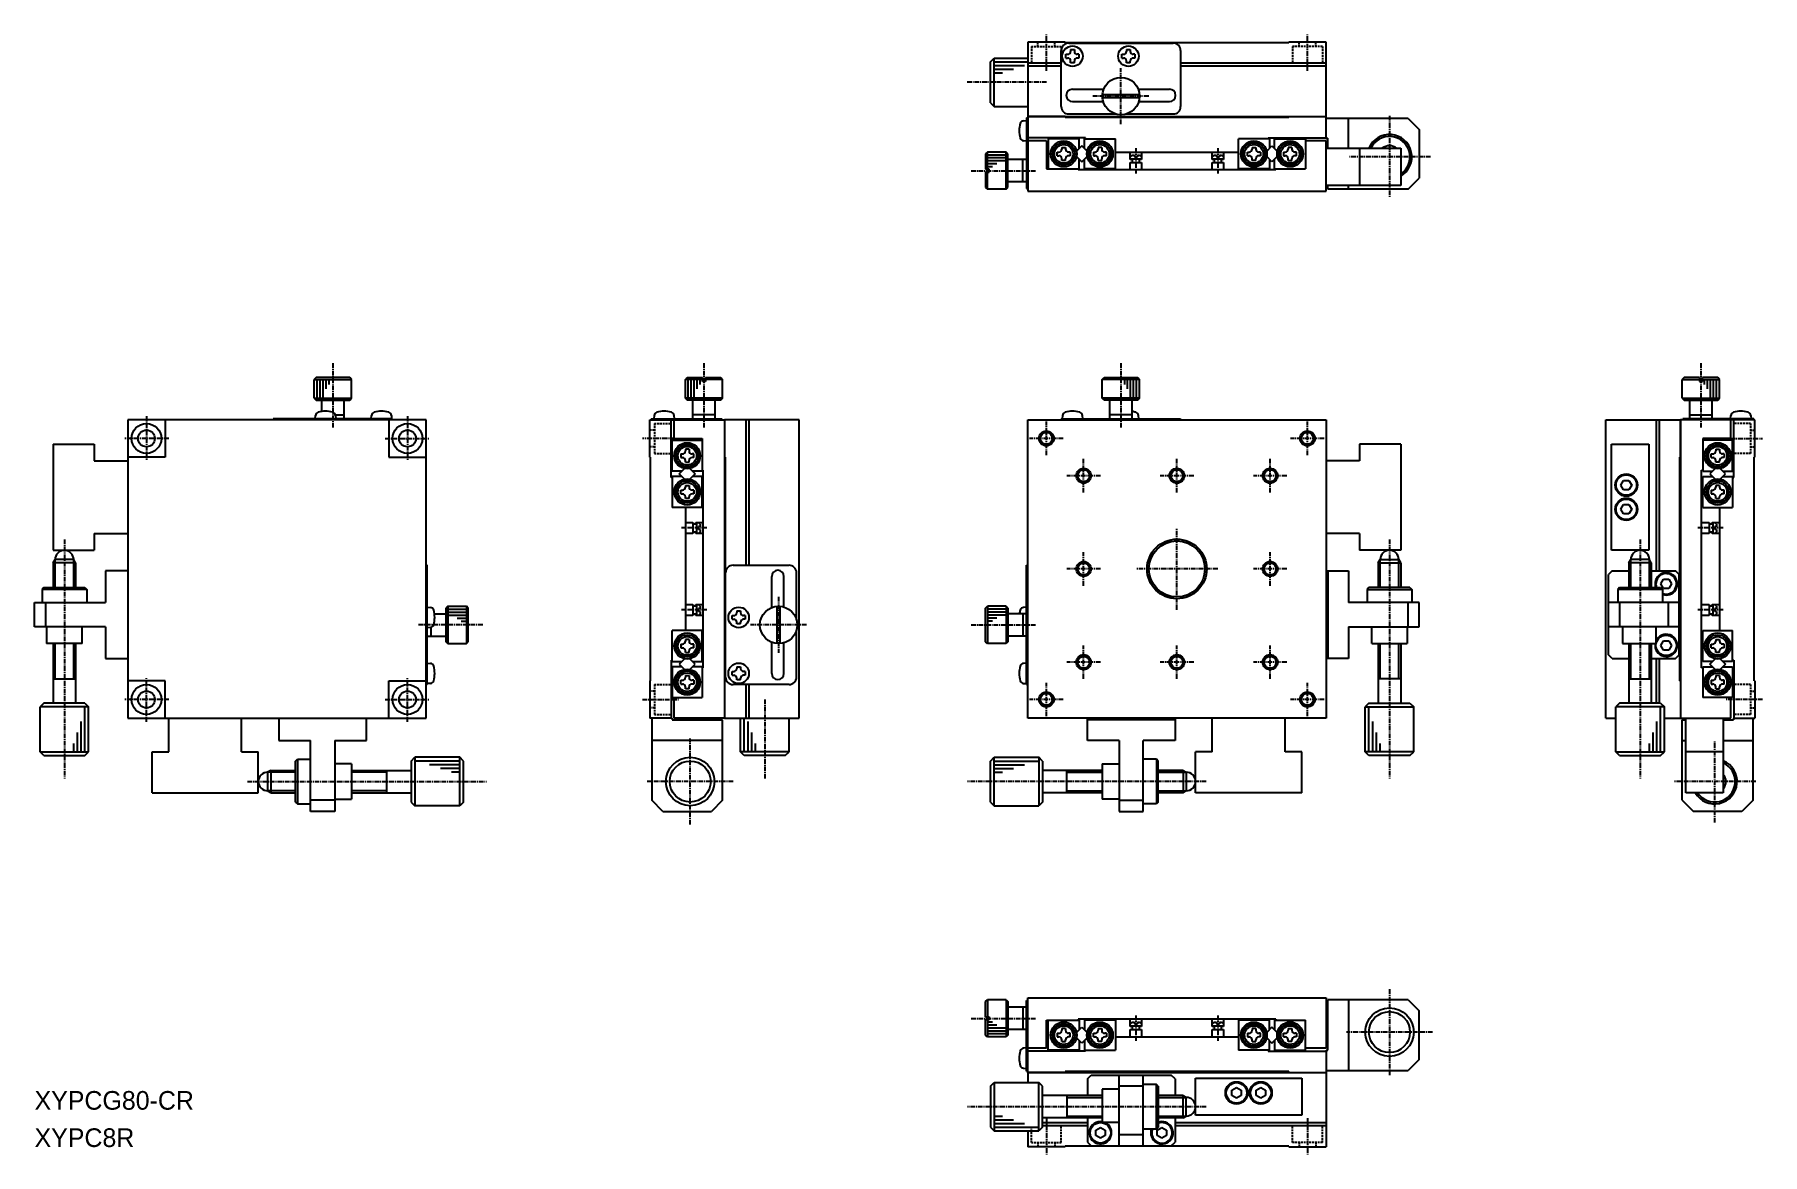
# Model space of a CAD drawing. Extents: x 1043 to 1507, y 99 to 399.
import ezdxf

# ---------------------------------------------------------------- set-up
doc = ezdxf.new("R2010")
doc.units = 0
doc.linetypes.add('CENTER', pattern=[2, 1.25, -0.25, 0.25, -0.25])
doc.linetypes.add('DASHED', pattern=[0.75, 0.5, -0.25])
doc.layers.get('0').update_dxf_attribs({"linetype": 'CONTINUOUS'})
doc.layers.add('CENTER', color=1, linetype='CENTER')

msp = doc.modelspace()

# ---------------------------------------------------------------- texts
at = {"color": 7, "linetype": 'CONTINUOUS'}
for s, p in [('XYPCG80-CR', (1043.37, 111.06)), ('XYPC8R', (1043.37, 101.06))]:
    msp.add_text(s, height=5, dxfattribs=at).set_placement(p)

# ---------------------------------------------------------------- linework, layer by layer
at = {"color": 7, "linetype": 'CONTINUOUS'}
for p, q in [((1309.67, 397.36), (1309.67, 377.36)), ((1319.67, 397.36), (1309.67, 397.36)), ((1318.67, 380.06), (1318.67, 395.06)), ((1319.67, 397.36), (1319.67, 397.16)), ((1379.67, 397.16), (1319.67, 397.16)), ((1319.92, 394.06), (1320.37, 394.06)), ((1319.92, 393.06), (1319.92, 394.06)), ((1320.67, 397.06), (1348.67, 397.06)), ((1321.17, 395.31), (1321.17, 394.86)), ((1321.17, 395.31), (1322.17, 395.31)), ((1322.17, 395.31), (1322.17, 394.86)), ((1323.42, 394.06), (1322.97, 394.06)), ((1323.42, 394.06), (1323.42, 393.06)), ((1334.92, 394.06), (1335.37, 394.06)), ((1334.92, 393.06), (1334.92, 394.06)), ((1336.17, 395.31), (1336.17, 394.86)), ((1336.17, 395.31), (1337.17, 395.31)), ((1337.17, 395.31), (1337.17, 394.86)), ((1338.42, 394.06), (1337.97, 394.06)), ((1338.42, 394.06), (1338.42, 393.06)), ((1350.67, 395.06), (1350.67, 380.06)), ((1379.67, 397.16), (1379.67, 397.36)), ((1389.67, 397.36), (1379.67, 397.36)), ((1389.67, 377.36), (1389.67, 397.36)), ((1299.67, 392.06), (1300.67, 393.06)), ((1299.67, 381.06), (1299.67, 392.06)), ((1300.67, 393.06), (1309.67, 393.06)), ((1318.67, 391.66), (1309.67, 391.66)), ((1318.67, 390.86), (1309.67, 390.86)), ((1319.92, 393.06), (1320.37, 393.06)), ((1321.17, 391.81), (1321.17, 392.26)), ((1322.17, 391.81), (1321.17, 391.81)), ((1322.17, 391.81), (1322.17, 392.26)), ((1323.42, 393.06), (1322.97, 393.06)), ((1334.92, 393.06), (1335.37, 393.06)), ((1336.17, 391.81), (1336.17, 392.26)), ((1337.17, 391.81), (1336.17, 391.81)), ((1337.17, 391.81), (1337.17, 392.26)), ((1338.42, 393.06), (1337.97, 393.06)), ((1389.67, 391.66), (1350.67, 391.66)), ((1389.67, 390.86), (1350.67, 390.86)), ((1321.67, 384.71), (1330.03, 384.71)), ((1339.32, 384.71), (1347.67, 384.71)), ((1299.67, 381.06), (1300.67, 380.06)), ((1300.67, 380.06), (1309.67, 380.06)), ((1321.67, 381.41), (1329.89, 381.41)), ((1329.69, 383.26), (1339.66, 383.26)), ((1329.69, 382.46), (1339.66, 382.46)), ((1339.46, 381.41), (1347.67, 381.41)), ((1308.53, 376.24), (1309.37, 376.31)), ((1309.37, 377.06), (1309.67, 377.06)), ((1309.37, 377.06), (1309.37, 358.06)), ((1319.67, 377.36), (1309.67, 377.36)), ((1309.67, 377.36), (1309.67, 357.36)), ((1309.67, 377.36), (1389.67, 377.36)), ((1319.67, 377.16), (1319.67, 377.36)), ((1379.67, 377.16), (1319.67, 377.16)), ((1320.67, 378.06), (1333.27, 378.06)), ((1336.07, 378.06), (1348.67, 378.06)), ((1379.67, 377.16), (1379.67, 377.36)), ((1379.67, 377.36), (1389.67, 377.36)), ((1389.67, 371.56), (1389.67, 377.36)), ((1411.67, 376.86), (1389.67, 376.86)), ((1395.67, 368.86), (1395.67, 376.86)), ((1411.67, 376.86), (1414.67, 373.86)), ((1309.37, 370.81), (1308.53, 370.89)), ((1325.17, 371.66), (1309.67, 371.66)), ((1314.67, 370.86), (1309.67, 370.86)), ((1314.67, 370.86), (1314.67, 363.36)), ((1315.17, 371.36), (1315.17, 363.36)), ((1323.47, 371.36), (1315.17, 371.36)), ((1323.47, 368.78), (1323.47, 371.36)), ((1324.87, 368.78), (1324.87, 371.36)), ((1324.87, 371.36), (1333.17, 371.36)), ((1325.17, 371.36), (1325.17, 371.66)), ((1333.17, 363.36), (1333.17, 371.36)), ((1374.47, 371.36), (1366.17, 371.36)), ((1366.17, 363.36), (1366.17, 371.36)), ((1374.17, 371.36), (1374.17, 371.66)), ((1374.17, 371.66), (1389.67, 371.66)), ((1374.47, 371.36), (1374.47, 368.78)), ((1375.87, 368.78), (1375.87, 371.36)), ((1375.87, 371.36), (1384.17, 371.36)), ((1384.17, 371.36), (1384.17, 363.36)), ((1389.67, 370.86), (1384.17, 370.86)), ((1389.67, 371.56), (1390.17, 371.56)), ((1389.67, 357.36), (1389.67, 370.86)), ((1390.17, 368.86), (1390.17, 371.56)), ((1414.67, 373.86), (1414.67, 360.86)), ((1298.87, 367.86), (1298.37, 367.36)), ((1298.37, 367.36), (1298.37, 363.26)), ((1303.87, 367.86), (1298.87, 367.86)), ((1304.37, 367.36), (1303.87, 367.86)), ((1304.37, 358.36), (1304.37, 367.36)), ((1317.57, 367.86), (1318.02, 367.86)), ((1317.57, 366.86), (1317.57, 367.86)), ((1317.57, 366.86), (1318.02, 366.86)), ((1318.82, 369.11), (1318.82, 368.66)), ((1318.82, 369.11), (1319.82, 369.11)), ((1318.82, 365.61), (1318.82, 366.06)), ((1319.82, 369.11), (1319.82, 368.66)), ((1319.82, 365.61), (1319.82, 366.06)), ((1321.07, 367.86), (1320.62, 367.86)), ((1321.07, 366.86), (1320.62, 366.86)), ((1321.07, 367.86), (1321.07, 366.86)), ((1324.17, 369.48), (1322.75, 368.06)), ((1322.75, 366.66), (1324.17, 365.24)), ((1325.59, 368.06), (1324.17, 369.48)), ((1324.17, 365.24), (1325.59, 366.66)), ((1327.27, 367.86), (1327.72, 367.86)), ((1327.27, 367.86), (1327.27, 366.86)), ((1327.27, 366.86), (1327.72, 366.86)), ((1328.52, 369.11), (1328.52, 368.66)), ((1329.52, 369.11), (1328.52, 369.11)), ((1328.52, 365.61), (1328.52, 366.06)), ((1329.52, 369.11), (1329.52, 368.66)), ((1329.52, 365.61), (1329.52, 366.06)), ((1330.77, 367.86), (1330.32, 367.86)), ((1330.77, 366.86), (1330.32, 366.86)), ((1330.77, 366.86), (1330.77, 367.86)), ((1333.17, 367.86), (1366.17, 367.86)), ((1337.17, 365.86), (1337.17, 367.86)), ((1337.67, 367.06), (1337.17, 366.56)), ((1337.17, 366.06), (1340.17, 366.06)), ((1337.67, 367.06), (1338.27, 367.06)), ((1337.67, 366.06), (1337.67, 365.06)), ((1338.27, 367.06), (1338.27, 366.56)), ((1338.27, 366.56), (1339.07, 366.56)), ((1339.07, 367.06), (1339.07, 366.56)), ((1339.07, 367.06), (1339.67, 367.06)), ((1339.67, 367.06), (1340.17, 366.56)), ((1339.67, 365.06), (1339.67, 366.06)), ((1340.17, 367.86), (1340.17, 365.86)), ((1359.17, 365.86), (1359.17, 367.86)), ((1359.67, 367.06), (1359.17, 366.56)), ((1359.17, 366.06), (1362.17, 366.06)), ((1359.67, 367.06), (1360.27, 367.06)), ((1359.67, 366.06), (1359.67, 365.06)), ((1360.27, 367.06), (1360.27, 366.56)), ((1360.27, 366.56), (1361.07, 366.56)), ((1361.07, 367.06), (1361.07, 366.56)), ((1361.07, 367.06), (1361.67, 367.06)), ((1361.67, 367.06), (1362.17, 366.56)), ((1361.67, 365.06), (1361.67, 366.06)), ((1362.17, 367.86), (1362.17, 365.86)), ((1368.57, 367.86), (1369.02, 367.86)), ((1368.57, 366.86), (1368.57, 367.86)), ((1368.57, 366.86), (1369.02, 366.86)), ((1369.82, 369.11), (1369.82, 368.66)), ((1369.82, 369.11), (1370.82, 369.11)), ((1369.82, 365.61), (1369.82, 366.06)), ((1370.82, 369.11), (1370.82, 368.66)), ((1370.82, 365.61), (1370.82, 366.06)), ((1372.07, 367.86), (1371.62, 367.86)), ((1372.07, 366.86), (1371.62, 366.86)), ((1372.07, 367.86), (1372.07, 366.86)), ((1373.75, 368.06), (1375.17, 369.48)), ((1375.17, 365.24), (1373.75, 366.66)), ((1375.17, 369.48), (1376.59, 368.06)), ((1376.59, 366.66), (1375.17, 365.24)), ((1378.27, 367.86), (1378.72, 367.86)), ((1378.27, 367.86), (1378.27, 366.86)), ((1378.27, 366.86), (1378.72, 366.86)), ((1379.52, 369.11), (1379.52, 368.66)), ((1380.52, 369.11), (1379.52, 369.11)), ((1379.52, 365.61), (1379.52, 366.06)), ((1380.52, 369.11), (1380.52, 368.66)), ((1380.52, 365.61), (1380.52, 366.06)), ((1381.77, 367.86), (1381.32, 367.86)), ((1381.77, 366.86), (1381.32, 366.86)), ((1381.77, 366.86), (1381.77, 367.86)), ((1389.67, 368.86), (1409.67, 368.86)), ((1398.67, 368.86), (1398.67, 358.86)), ((1409.67, 368.86), (1409.67, 358.86)), ((1299.37, 363.26), (1298.37, 363.26)), ((1298.37, 362.46), (1299.37, 362.46)), ((1298.37, 362.46), (1298.37, 358.36)), ((1299.37, 362.46), (1299.37, 363.26)), ((1309.37, 365.86), (1304.37, 365.86)), ((1308.37, 359.86), (1308.37, 365.86)), ((1314.67, 363.36), (1323.47, 363.36)), ((1319.82, 365.61), (1318.82, 365.61)), ((1323.17, 363.06), (1323.17, 363.36)), ((1376.17, 363.06), (1323.17, 363.06)), ((1323.47, 363.36), (1323.47, 365.94)), ((1324.87, 363.36), (1324.87, 365.94)), ((1333.17, 363.36), (1324.87, 363.36)), ((1328.52, 365.61), (1329.52, 365.61)), ((1337.67, 365.86), (1337.17, 365.86)), ((1337.17, 365.06), (1340.17, 365.06)), ((1337.17, 363.06), (1337.17, 365.06)), ((1340.17, 365.86), (1339.67, 365.86)), ((1340.17, 365.06), (1340.17, 363.06)), ((1359.67, 365.86), (1359.17, 365.86)), ((1359.17, 363.06), (1359.17, 365.06)), ((1359.17, 365.06), (1362.17, 365.06)), ((1362.17, 365.86), (1361.67, 365.86)), ((1362.17, 365.06), (1362.17, 363.06)), ((1374.47, 363.36), (1366.17, 363.36)), ((1370.82, 365.61), (1369.82, 365.61)), ((1374.47, 365.94), (1374.47, 363.36)), ((1375.87, 363.36), (1375.87, 365.94)), ((1375.87, 363.36), (1384.17, 363.36)), ((1376.17, 363.36), (1376.17, 363.06)), ((1379.52, 365.61), (1380.52, 365.61)), ((1298.37, 358.36), (1298.87, 357.86)), ((1303.87, 357.86), (1298.87, 357.86)), ((1303.87, 357.86), (1304.37, 358.36)), ((1309.37, 359.86), (1304.37, 359.86)), ((1309.37, 358.06), (1309.67, 358.06)), ((1309.67, 357.36), (1389.67, 357.36)), ((1409.67, 358.86), (1389.67, 358.86)), ((1390.17, 357.86), (1390.17, 358.86)), ((1411.67, 357.86), (1390.17, 357.86)), ((1395.67, 357.86), (1395.67, 358.86)), ((1411.67, 357.86), (1414.67, 360.86)), ((1118.87, 307.36), (1118.37, 306.86)), ((1118.37, 301.86), (1118.37, 306.86)), ((1127.87, 307.36), (1118.87, 307.36)), ((1128.37, 306.86), (1127.87, 307.36)), ((1128.37, 301.86), (1128.37, 306.86)), ((1217.87, 306.86), (1218.37, 307.36)), ((1217.87, 301.86), (1217.87, 306.86)), ((1218.37, 307.36), (1222.47, 307.36)), ((1222.47, 306.36), (1222.47, 307.36)), ((1223.27, 306.36), (1222.47, 306.36)), ((1223.27, 307.36), (1223.27, 306.36)), ((1223.27, 307.36), (1227.37, 307.36)), ((1227.37, 307.36), (1227.87, 306.86)), ((1227.87, 301.86), (1227.87, 306.86)), ((1329.67, 306.86), (1330.17, 307.36)), ((1329.67, 301.86), (1329.67, 306.86)), ((1330.17, 307.36), (1339.17, 307.36)), ((1339.17, 307.36), (1339.67, 306.86)), ((1339.67, 301.86), (1339.67, 306.86)), ((1485.67, 307.36), (1485.17, 306.86)), ((1485.17, 301.86), (1485.17, 306.86)), ((1489.77, 307.36), (1485.67, 307.36)), ((1489.77, 307.36), (1489.77, 306.36)), ((1489.77, 306.36), (1490.57, 306.36)), ((1494.67, 307.36), (1490.57, 307.36)), ((1490.57, 306.36), (1490.57, 307.36)), ((1495.17, 306.86), (1494.67, 307.36)), ((1495.17, 301.86), (1495.17, 306.86)), ((1118.37, 301.86), (1118.87, 301.36)), ((1118.87, 301.36), (1127.87, 301.36)), ((1120.37, 298.29), (1120.37, 301.36)), ((1126.37, 296.36), (1126.37, 301.36)), ((1127.87, 301.36), (1128.37, 301.86)), ((1218.37, 301.36), (1217.87, 301.86)), ((1227.37, 301.36), (1218.37, 301.36)), ((1219.87, 296.36), (1219.87, 301.36)), ((1225.87, 296.36), (1225.87, 301.36)), ((1227.87, 301.86), (1227.37, 301.36)), ((1330.17, 301.36), (1329.67, 301.86)), ((1339.17, 301.36), (1330.17, 301.36)), ((1331.67, 296.36), (1331.67, 301.36)), ((1337.67, 296.36), (1337.67, 301.36)), ((1339.67, 301.86), (1339.17, 301.36)), ((1485.17, 301.86), (1485.67, 301.36)), ((1485.67, 301.36), (1494.67, 301.36)), ((1487.17, 296.36), (1487.17, 301.36)), ((1493.17, 296.36), (1493.17, 301.36)), ((1494.67, 301.36), (1495.17, 301.86)), ((1118.62, 296.36), (1118.7, 297.21)), ((1124.02, 297.36), (1126.37, 297.36)), ((1124.05, 297.21), (1124.12, 296.36)), ((1133.62, 296.36), (1133.7, 297.21)), ((1139.05, 297.21), (1139.12, 296.36)), ((1209.5, 297.21), (1209.42, 296.36)), ((1214.92, 296.36), (1214.85, 297.21)), ((1225.87, 297.36), (1219.87, 297.36)), ((1319, 297.21), (1318.92, 296.36)), ((1324.42, 296.36), (1324.35, 297.21)), ((1337.67, 297.36), (1331.67, 297.36)), ((1339.42, 296.36), (1339.35, 297.21)), ((1487.17, 297.36), (1493.17, 297.36)), ((1498.12, 296.36), (1498.2, 297.21)), ((1503.55, 297.21), (1503.62, 296.36)), ((1148.37, 296.06), (1068.37, 296.06)), ((1068.37, 296.06), (1068.37, 216.06)), ((1078.37, 296.06), (1078.37, 286.06)), ((1139.37, 296.36), (1107.37, 296.36)), ((1138.37, 296.06), (1138.37, 286.06)), ((1139.37, 296.36), (1139.37, 296.06)), ((1148.37, 216.06), (1148.37, 296.06)), ((1208.37, 286.06), (1208.37, 296.06)), ((1208.37, 296.06), (1228.37, 296.06)), ((1208.67, 296.36), (1208.67, 296.06)), ((1208.67, 296.36), (1227.67, 296.36)), ((1214.07, 280.56), (1214.07, 296.06)), ((1214.87, 291.06), (1214.87, 296.06)), ((1227.67, 296.36), (1227.67, 296.06)), ((1228.37, 296.06), (1228.37, 286.06)), ((1248.37, 296.06), (1228.37, 296.06)), ((1228.37, 296.06), (1228.37, 216.06)), ((1234.07, 296.06), (1234.07, 257.06)), ((1234.87, 296.06), (1234.87, 257.06)), ((1248.37, 216.06), (1248.37, 296.06)), ((1309.67, 296.06), (1389.67, 296.06)), ((1309.67, 216.06), (1309.67, 296.06)), ((1318.67, 296.36), (1318.67, 296.06)), ((1318.67, 296.36), (1350.67, 296.36)), ((1350.67, 296.36), (1350.67, 296.06)), ((1389.67, 296.06), (1389.67, 216.06)), ((1464.67, 296.06), (1484.67, 296.06)), ((1464.67, 216.06), (1464.67, 296.06)), ((1478.17, 296.06), (1478.17, 255.56)), ((1478.97, 296.06), (1478.97, 255.56)), ((1484.67, 286.06), (1484.67, 296.06)), ((1504.67, 296.06), (1484.67, 296.06)), ((1484.67, 296.06), (1484.67, 216.06)), ((1485.37, 296.36), (1485.37, 296.06)), ((1504.37, 296.36), (1485.37, 296.36)), ((1498.17, 291.06), (1498.17, 296.06)), ((1498.97, 280.56), (1498.97, 296.06)), ((1504.37, 296.36), (1504.37, 296.06)), ((1504.67, 286.06), (1504.67, 296.06)), ((1048.37, 289.56), (1059.37, 289.56)), ((1048.37, 289.56), (1048.37, 261.06)), ((1059.37, 289.56), (1059.37, 285.06)), ((1214.37, 282.26), (1214.37, 290.56)), ((1214.37, 290.56), (1222.37, 290.56)), ((1214.87, 291.06), (1222.37, 291.06)), ((1217.87, 288.16), (1217.87, 287.71)), ((1218.87, 288.16), (1217.87, 288.16)), ((1218.87, 288.16), (1218.87, 287.71)), ((1222.37, 291.06), (1222.37, 282.26)), ((1398.67, 289.56), (1398.67, 285.06)), ((1409.67, 289.56), (1398.67, 289.56)), ((1409.67, 289.56), (1409.67, 261.06)), ((1466.17, 261.06), (1466.17, 289.56)), ((1466.17, 289.56), (1476.17, 289.56)), ((1476.17, 289.56), (1476.17, 261.06)), ((1498.17, 291.06), (1490.67, 291.06)), ((1490.67, 291.06), (1490.67, 282.26)), ((1498.67, 290.56), (1490.67, 290.56)), ((1494.17, 288.16), (1494.17, 287.71)), ((1494.17, 288.16), (1495.17, 288.16)), ((1495.17, 288.16), (1495.17, 287.71)), ((1498.67, 282.26), (1498.67, 290.56)), ((1059.37, 285.06), (1068.37, 285.06)), ((1078.37, 286.06), (1068.37, 286.06)), ((1138.37, 286.06), (1148.37, 286.06)), ((1208.57, 226.06), (1208.57, 286.06)), ((1216.25, 281.56), (1217.67, 282.98)), ((1216.62, 286.91), (1217.07, 286.91)), ((1216.62, 286.91), (1216.62, 285.91)), ((1216.62, 285.91), (1217.07, 285.91)), ((1217.87, 284.66), (1217.87, 285.11)), ((1217.87, 284.66), (1218.87, 284.66)), ((1218.87, 284.66), (1218.87, 285.11)), ((1219.07, 282.98), (1220.49, 281.56)), ((1220.12, 286.91), (1219.67, 286.91)), ((1220.12, 285.91), (1219.67, 285.91)), ((1220.12, 285.91), (1220.12, 286.91)), ((1228.57, 286.06), (1228.37, 286.06)), ((1228.57, 286.06), (1228.57, 226.06)), ((1398.67, 285.06), (1389.67, 285.06)), ((1484.47, 286.06), (1484.47, 226.06)), ((1484.47, 286.06), (1484.67, 286.06)), ((1493.97, 282.98), (1492.55, 281.56)), ((1492.92, 286.91), (1493.37, 286.91)), ((1492.92, 285.91), (1492.92, 286.91)), ((1492.92, 285.91), (1493.37, 285.91)), ((1494.17, 284.66), (1494.17, 285.11)), ((1495.17, 284.66), (1494.17, 284.66)), ((1495.17, 284.66), (1495.17, 285.11)), ((1496.79, 281.56), (1495.37, 282.98)), ((1496.42, 286.91), (1495.97, 286.91)), ((1496.42, 285.91), (1495.97, 285.91)), ((1496.42, 286.91), (1496.42, 285.91)), ((1504.47, 286.06), (1504.67, 286.06)), ((1504.47, 226.06), (1504.47, 286.06)), ((1214.37, 280.56), (1214.07, 280.56)), ((1216.95, 282.26), (1214.37, 282.26)), ((1214.37, 280.86), (1214.37, 272.56)), ((1216.95, 280.86), (1214.37, 280.86)), ((1217.67, 280.14), (1216.25, 281.56)), ((1217.87, 278.46), (1217.87, 278.01)), ((1217.87, 278.46), (1218.87, 278.46)), ((1218.87, 278.46), (1218.87, 278.01)), ((1220.49, 281.56), (1219.07, 280.14)), ((1222.37, 282.26), (1219.79, 282.26)), ((1222.37, 280.86), (1219.79, 280.86)), ((1222.67, 282.56), (1222.37, 282.56)), ((1222.37, 272.56), (1222.37, 280.86)), ((1222.67, 229.56), (1222.67, 282.56)), ((1468.73, 278.56), (1469.45, 279.81)), ((1469.45, 277.31), (1468.73, 278.56)), ((1469.45, 279.81), (1470.89, 279.81)), ((1470.89, 279.81), (1471.62, 278.56)), ((1471.62, 278.56), (1470.89, 277.31)), ((1490.37, 282.56), (1490.67, 282.56)), ((1490.37, 229.56), (1490.37, 282.56)), ((1490.67, 282.26), (1493.25, 282.26)), ((1490.67, 280.86), (1493.25, 280.86)), ((1490.67, 272.56), (1490.67, 280.86)), ((1492.55, 281.56), (1493.97, 280.14)), ((1494.17, 278.46), (1494.17, 278.01)), ((1495.17, 278.46), (1494.17, 278.46)), ((1495.17, 278.46), (1495.17, 278.01)), ((1495.37, 280.14), (1496.79, 281.56)), ((1496.09, 282.26), (1498.67, 282.26)), ((1496.09, 280.86), (1498.67, 280.86)), ((1498.67, 280.86), (1498.67, 272.56)), ((1498.67, 280.56), (1498.97, 280.56)), ((1216.62, 277.21), (1217.07, 277.21)), ((1216.62, 276.21), (1216.62, 277.21)), ((1216.62, 276.21), (1217.07, 276.21)), ((1217.87, 274.96), (1217.87, 275.41)), ((1218.87, 274.96), (1217.87, 274.96)), ((1218.87, 274.96), (1218.87, 275.41)), ((1220.12, 277.21), (1219.67, 277.21)), ((1220.12, 276.21), (1219.67, 276.21)), ((1220.12, 277.21), (1220.12, 276.21)), ((1470.89, 277.31), (1469.45, 277.31)), ((1492.92, 277.21), (1493.37, 277.21)), ((1492.92, 277.21), (1492.92, 276.21)), ((1492.92, 276.21), (1493.37, 276.21)), ((1494.17, 274.96), (1494.17, 275.41)), ((1494.17, 274.96), (1495.17, 274.96)), ((1495.17, 274.96), (1495.17, 275.41)), ((1496.42, 277.21), (1495.97, 277.21)), ((1496.42, 276.21), (1495.97, 276.21)), ((1496.42, 276.21), (1496.42, 277.21)), ((1222.37, 272.56), (1214.37, 272.56)), ((1217.87, 272.56), (1217.87, 239.56)), ((1468.73, 272.06), (1469.45, 273.31)), ((1469.45, 270.81), (1468.73, 272.06)), ((1469.45, 273.31), (1470.89, 273.31)), ((1470.89, 270.81), (1469.45, 270.81)), ((1470.89, 273.31), (1471.62, 272.06)), ((1471.62, 272.06), (1470.89, 270.81)), ((1490.67, 272.56), (1498.67, 272.56)), ((1495.17, 272.56), (1495.17, 239.56)), ((1059.37, 265.56), (1059.37, 261.06)), ((1059.37, 265.56), (1068.37, 265.56)), ((1217.87, 268.56), (1219.87, 268.56)), ((1219.87, 265.56), (1217.87, 265.56)), ((1219.87, 268.56), (1219.87, 265.56)), ((1220.87, 268.06), (1219.87, 268.06)), ((1219.87, 266.06), (1220.87, 266.06)), ((1220.67, 268.06), (1220.67, 268.56)), ((1220.67, 268.56), (1222.67, 268.56)), ((1220.67, 265.56), (1220.67, 266.06)), ((1222.67, 265.56), (1220.67, 265.56)), ((1220.87, 268.56), (1220.87, 265.56)), ((1221.87, 268.06), (1221.37, 268.56)), ((1221.37, 267.46), (1221.37, 266.66)), ((1221.87, 267.46), (1221.37, 267.46)), ((1221.87, 266.66), (1221.37, 266.66)), ((1221.87, 266.06), (1221.37, 265.56)), ((1221.87, 268.06), (1221.87, 267.46)), ((1221.87, 266.66), (1221.87, 266.06)), ((1398.67, 265.56), (1389.67, 265.56)), ((1398.67, 265.56), (1398.67, 261.06)), ((1490.37, 268.56), (1492.37, 268.56)), ((1492.37, 265.56), (1490.37, 265.56)), ((1492.37, 268.56), (1492.37, 265.56)), ((1493.37, 268.06), (1492.37, 268.06)), ((1492.37, 266.06), (1493.37, 266.06)), ((1493.17, 268.56), (1495.17, 268.56)), ((1493.17, 268.06), (1493.17, 268.56)), ((1493.17, 265.56), (1493.17, 266.06)), ((1495.17, 265.56), (1493.17, 265.56)), ((1493.37, 268.56), (1493.37, 265.56)), ((1494.37, 268.06), (1493.87, 268.56)), ((1493.87, 267.46), (1493.87, 266.66)), ((1494.37, 267.46), (1493.87, 267.46)), ((1494.37, 266.66), (1493.87, 266.66)), ((1494.37, 266.06), (1493.87, 265.56)), ((1494.37, 268.06), (1494.37, 267.46)), ((1494.37, 266.66), (1494.37, 266.06)), ((1048.37, 261.06), (1059.37, 261.06)), ((1409.67, 261.06), (1398.67, 261.06)), ((1476.17, 261.06), (1466.17, 261.06)), ((1048.37, 257.7), (1048.87, 258.56)), ((1054.37, 257.7), (1048.37, 257.7)), ((1048.37, 257.7), (1048.37, 251.06)), ((1053.87, 258.56), (1048.87, 258.56)), ((1054.37, 257.7), (1053.87, 258.56)), ((1054.37, 257.7), (1054.37, 251.06)), ((1068.37, 255.56), (1062.37, 255.56)), ((1062.37, 255.56), (1062.37, 247.06)), ((1148.67, 225.06), (1148.67, 257.06)), ((1228.67, 227.06), (1228.67, 255.06)), ((1230.67, 257.06), (1245.67, 257.06)), ((1247.67, 242.46), (1247.67, 255.06)), ((1309.37, 257.06), (1309.67, 257.06)), ((1309.37, 225.06), (1309.37, 257.06)), ((1389.67, 255.56), (1395.67, 255.56)), ((1390.17, 255.56), (1390.17, 232.06)), ((1395.67, 255.56), (1395.67, 247.06)), ((1403.67, 257.7), (1404.17, 258.56)), ((1403.67, 257.7), (1409.67, 257.7)), ((1403.67, 257.7), (1403.67, 251.06)), ((1404.17, 258.56), (1409.17, 258.56)), ((1409.67, 257.7), (1409.17, 258.56)), ((1409.67, 257.7), (1409.67, 251.06)), ((1466.37, 255.56), (1465.37, 254.56)), ((1466.37, 255.56), (1470.87, 255.56)), ((1470.87, 257.7), (1471.37, 258.56)), ((1470.87, 257.7), (1470.87, 251.06)), ((1476.87, 257.7), (1470.87, 257.7)), ((1476.37, 258.56), (1471.37, 258.56)), ((1476.87, 257.7), (1476.37, 258.56)), ((1476.87, 257.7), (1476.87, 251.06)), ((1476.87, 255.56), (1483.37, 255.56)), ((1484.37, 254.56), (1483.37, 255.56)), ((1045.87, 251.06), (1045.37, 250.56)), ((1045.37, 250.56), (1045.37, 247.06)), ((1045.87, 251.06), (1056.87, 251.06)), ((1056.87, 251.06), (1057.37, 250.56)), ((1057.37, 250.56), (1057.37, 247.06)), ((1241.02, 245.71), (1241.02, 254.06)), ((1244.32, 245.85), (1244.32, 254.06)), ((1401.17, 251.06), (1400.67, 250.56)), ((1400.67, 250.56), (1400.67, 247.06)), ((1412.17, 251.06), (1401.17, 251.06)), ((1412.17, 251.06), (1412.67, 250.56)), ((1412.67, 250.56), (1412.67, 247.06)), ((1465.37, 233.06), (1465.37, 254.56)), ((1468.37, 251.06), (1467.87, 250.56)), ((1467.87, 250.56), (1467.87, 247.06)), ((1468.37, 251.06), (1479.37, 251.06)), ((1479.37, 251.06), (1479.87, 250.56)), ((1479.43, 252.06), (1480.15, 253.31)), ((1480.15, 250.81), (1479.43, 252.06)), ((1479.87, 250.56), (1479.87, 247.06)), ((1480.15, 253.31), (1481.59, 253.31)), ((1481.59, 250.81), (1480.15, 250.81)), ((1481.59, 253.31), (1482.32, 252.06)), ((1482.32, 252.06), (1481.59, 250.81)), ((1484.37, 233.06), (1484.37, 254.56)), ((1043.37, 240.56), (1043.37, 247.06)), ((1043.37, 247.06), (1062.37, 247.06)), ((1046.37, 240.56), (1046.37, 247.06)), ((1148.67, 245.81), (1149.52, 245.74)), ((1154.17, 246.06), (1153.67, 245.56)), ((1153.67, 245.56), (1153.67, 236.56)), ((1154.17, 246.06), (1159.17, 246.06)), ((1159.67, 245.56), (1159.17, 246.06)), ((1159.67, 236.56), (1159.67, 245.56)), ((1217.87, 246.56), (1219.87, 246.56)), ((1219.87, 246.56), (1219.87, 243.56)), ((1220.87, 246.06), (1219.87, 246.06)), ((1220.67, 246.06), (1220.67, 246.56)), ((1220.67, 246.56), (1222.67, 246.56)), ((1220.87, 246.56), (1220.87, 243.56)), ((1221.87, 246.06), (1221.37, 246.56)), ((1221.87, 246.06), (1221.87, 245.46)), ((1242.47, 236.08), (1242.47, 246.05)), ((1243.27, 236.08), (1243.27, 246.05)), ((1298.37, 245.56), (1298.87, 246.06)), ((1298.37, 236.56), (1298.37, 245.56)), ((1303.87, 246.06), (1298.87, 246.06)), ((1303.87, 246.06), (1304.37, 245.56)), ((1304.37, 245.56), (1304.37, 236.56)), ((1309.37, 245.81), (1308.53, 245.74)), ((1414.67, 247.06), (1395.67, 247.06)), ((1411.67, 240.56), (1411.67, 247.06)), ((1414.67, 240.56), (1414.67, 247.06)), ((1484.37, 247.06), (1465.37, 247.06)), ((1468.37, 247.06), (1468.37, 240.56)), ((1481.37, 247.06), (1481.37, 240.56)), ((1490.37, 246.56), (1492.37, 246.56)), ((1492.37, 246.56), (1492.37, 243.56)), ((1493.37, 246.06), (1492.37, 246.06)), ((1493.17, 246.56), (1495.17, 246.56)), ((1493.17, 246.06), (1493.17, 246.56)), ((1493.37, 246.56), (1493.37, 243.56)), ((1494.37, 246.06), (1493.87, 246.56)), ((1494.37, 246.06), (1494.37, 245.46)), ((1150.6, 244.06), (1153.67, 244.06)), ((1219.87, 243.56), (1217.87, 243.56)), ((1219.87, 244.06), (1220.87, 244.06)), ((1220.67, 243.56), (1220.67, 244.06)), ((1222.67, 243.56), (1220.67, 243.56)), ((1221.37, 245.46), (1221.37, 244.66)), ((1221.87, 245.46), (1221.37, 245.46)), ((1221.87, 244.66), (1221.37, 244.66)), ((1221.87, 244.06), (1221.37, 243.56)), ((1221.87, 244.66), (1221.87, 244.06)), ((1230.42, 243.56), (1230.87, 243.56)), ((1230.42, 242.56), (1230.42, 243.56)), ((1230.42, 242.56), (1230.87, 242.56)), ((1231.67, 244.81), (1231.67, 244.36)), ((1231.67, 244.81), (1232.67, 244.81)), ((1231.67, 241.31), (1231.67, 241.76)), ((1232.67, 241.31), (1231.67, 241.31)), ((1232.67, 244.81), (1232.67, 244.36)), ((1232.67, 241.31), (1232.67, 241.76)), ((1233.92, 243.56), (1233.47, 243.56)), ((1233.92, 242.56), (1233.47, 242.56)), ((1233.92, 243.56), (1233.92, 242.56)), ((1309.37, 244.06), (1304.37, 244.06)), ((1308.37, 244.06), (1308.37, 238.06)), ((1492.37, 243.56), (1490.37, 243.56)), ((1492.37, 244.06), (1493.37, 244.06)), ((1493.17, 243.56), (1493.17, 244.06)), ((1495.17, 243.56), (1493.17, 243.56)), ((1493.87, 245.46), (1493.87, 244.66)), ((1494.37, 245.46), (1493.87, 245.46)), ((1494.37, 244.66), (1493.87, 244.66)), ((1494.37, 244.06), (1493.87, 243.56)), ((1494.37, 244.66), (1494.37, 244.06)), ((1062.37, 240.56), (1043.37, 240.56)), ((1046.62, 240.56), (1046.62, 236.06)), ((1056.12, 236.06), (1056.12, 240.56)), ((1062.37, 240.56), (1062.37, 232.06)), ((1149.52, 240.39), (1148.67, 240.31)), ((1148.67, 238.06), (1153.67, 238.06)), ((1149.67, 240.41), (1149.67, 238.06)), ((1153.67, 236.56), (1154.17, 236.06)), ((1159.17, 236.06), (1159.67, 236.56)), ((1214.37, 231.26), (1214.37, 239.56)), ((1222.37, 239.56), (1214.37, 239.56)), ((1217.87, 237.16), (1217.87, 236.71)), ((1218.87, 237.16), (1217.87, 237.16)), ((1218.87, 237.16), (1218.87, 236.71)), ((1222.37, 231.26), (1222.37, 239.56)), ((1241.02, 228.06), (1241.02, 236.42)), ((1247.67, 227.06), (1247.67, 239.66)), ((1298.87, 236.06), (1298.37, 236.56)), ((1304.37, 236.56), (1303.87, 236.06)), ((1309.37, 238.06), (1304.37, 238.06)), ((1395.67, 240.56), (1414.67, 240.56)), ((1395.67, 240.56), (1395.67, 232.06)), ((1401.92, 236.06), (1401.92, 240.56)), ((1411.42, 240.56), (1411.42, 236.06)), ((1484.37, 240.56), (1465.37, 240.56)), ((1469.12, 240.56), (1469.12, 236.06)), ((1478.12, 240.56), (1478.12, 236.06)), ((1479.43, 235.56), (1480.15, 236.81)), ((1480.15, 236.81), (1481.59, 236.81)), ((1481.59, 236.81), (1482.32, 235.56)), ((1490.67, 231.26), (1490.67, 239.56)), ((1490.67, 239.56), (1498.67, 239.56)), ((1494.17, 237.16), (1494.17, 236.71)), ((1494.17, 237.16), (1495.17, 237.16)), ((1495.17, 237.16), (1495.17, 236.71)), ((1498.67, 231.26), (1498.67, 239.56)), ((1056.12, 236.06), (1046.62, 236.06)), ((1048.37, 236.06), (1048.37, 220.06)), ((1054.37, 236.06), (1054.37, 220.06)), ((1062.37, 232.06), (1068.37, 232.06)), ((1154.17, 236.06), (1159.17, 236.06)), ((1217.67, 231.98), (1216.25, 230.56)), ((1216.62, 235.91), (1217.07, 235.91)), ((1216.62, 235.91), (1216.62, 234.91)), ((1216.62, 234.91), (1217.07, 234.91)), ((1217.87, 233.66), (1217.87, 234.11)), ((1217.87, 233.66), (1218.87, 233.66)), ((1218.87, 233.66), (1218.87, 234.11)), ((1220.49, 230.56), (1219.07, 231.98)), ((1220.12, 235.91), (1219.67, 235.91)), ((1220.12, 234.91), (1219.67, 234.91)), ((1220.12, 234.91), (1220.12, 235.91)), ((1244.32, 228.06), (1244.32, 236.28)), ((1303.87, 236.06), (1298.87, 236.06)), ((1395.67, 232.06), (1389.67, 232.06)), ((1401.92, 236.06), (1411.42, 236.06)), ((1403.67, 236.06), (1403.67, 220.06)), ((1409.67, 236.06), (1409.67, 220.06)), ((1466.37, 232.06), (1465.37, 233.06)), ((1466.37, 232.06), (1470.87, 232.06)), ((1469.12, 236.06), (1478.12, 236.06)), ((1470.87, 236.06), (1470.87, 220.06)), ((1476.87, 236.06), (1476.87, 220.06)), ((1476.87, 232.06), (1483.37, 232.06)), ((1478.17, 232.06), (1478.17, 220.06)), ((1478.97, 232.06), (1478.97, 220.06)), ((1480.15, 234.31), (1479.43, 235.56)), ((1481.59, 234.31), (1480.15, 234.31)), ((1482.32, 235.56), (1481.59, 234.31)), ((1483.37, 232.06), (1484.37, 233.06)), ((1492.55, 230.56), (1493.97, 231.98)), ((1492.92, 235.91), (1493.37, 235.91)), ((1492.92, 234.91), (1492.92, 235.91)), ((1492.92, 234.91), (1493.37, 234.91)), ((1494.17, 233.66), (1494.17, 234.11)), ((1495.17, 233.66), (1494.17, 233.66)), ((1495.17, 233.66), (1495.17, 234.11)), ((1495.37, 231.98), (1496.79, 230.56)), ((1496.42, 235.91), (1495.97, 235.91)), ((1496.42, 234.91), (1495.97, 234.91)), ((1496.42, 235.91), (1496.42, 234.91)), ((1148.67, 230.81), (1149.52, 230.74)), ((1214.37, 231.56), (1214.07, 231.56)), ((1214.07, 231.56), (1214.07, 216.06)), ((1214.37, 231.26), (1216.95, 231.26)), ((1214.37, 229.86), (1214.37, 221.56)), ((1216.95, 229.86), (1214.37, 229.86)), ((1216.25, 230.56), (1217.67, 229.14)), ((1217.87, 227.46), (1217.87, 227.01)), ((1217.87, 227.46), (1218.87, 227.46)), ((1218.87, 227.46), (1218.87, 227.01)), ((1219.07, 229.14), (1220.49, 230.56)), ((1219.79, 231.26), (1222.37, 231.26)), ((1222.37, 229.86), (1219.79, 229.86)), ((1222.37, 229.86), (1222.37, 221.56)), ((1222.67, 229.56), (1222.37, 229.56)), ((1230.42, 228.56), (1230.87, 228.56)), ((1230.42, 227.56), (1230.42, 228.56)), ((1230.42, 227.56), (1230.87, 227.56)), ((1231.67, 229.81), (1231.67, 229.36)), ((1231.67, 229.81), (1232.67, 229.81)), ((1232.67, 229.81), (1232.67, 229.36)), ((1233.92, 228.56), (1233.47, 228.56)), ((1233.92, 227.56), (1233.47, 227.56)), ((1233.92, 228.56), (1233.92, 227.56)), ((1309.37, 230.81), (1308.53, 230.74)), ((1490.67, 229.56), (1490.37, 229.56)), ((1493.25, 231.26), (1490.67, 231.26)), ((1490.67, 229.86), (1493.25, 229.86)), ((1490.67, 229.86), (1490.67, 221.56)), ((1493.97, 229.14), (1492.55, 230.56)), ((1494.17, 227.46), (1494.17, 227.01)), ((1495.17, 227.46), (1494.17, 227.46)), ((1495.17, 227.46), (1495.17, 227.01)), ((1496.79, 230.56), (1495.37, 229.14)), ((1498.67, 231.26), (1496.09, 231.26)), ((1496.09, 229.86), (1498.67, 229.86)), ((1498.67, 231.56), (1498.97, 231.56)), ((1498.67, 229.86), (1498.67, 221.56)), ((1498.97, 231.56), (1498.97, 216.06)), ((1048.37, 226.56), (1054.37, 226.56)), ((1078.37, 226.06), (1068.37, 226.06)), ((1078.37, 216.06), (1078.37, 226.06)), ((1138.37, 226.06), (1148.37, 226.06)), ((1138.37, 216.06), (1138.37, 226.06)), ((1148.67, 225.06), (1148.37, 225.06)), ((1149.52, 225.39), (1148.67, 225.31)), ((1208.57, 226.06), (1208.37, 226.06)), ((1208.37, 226.06), (1208.37, 216.06)), ((1216.62, 226.21), (1217.07, 226.21)), ((1216.62, 225.21), (1216.62, 226.21)), ((1216.62, 225.21), (1217.07, 225.21)), ((1217.87, 223.96), (1217.87, 224.41)), ((1218.87, 223.96), (1217.87, 223.96)), ((1218.87, 223.96), (1218.87, 224.41)), ((1220.12, 226.21), (1219.67, 226.21)), ((1220.12, 225.21), (1219.67, 225.21)), ((1220.12, 226.21), (1220.12, 225.21)), ((1228.37, 226.06), (1228.57, 226.06)), ((1228.37, 226.06), (1228.37, 216.06)), ((1245.67, 225.06), (1230.67, 225.06)), ((1231.67, 226.31), (1231.67, 226.76)), ((1232.67, 226.31), (1231.67, 226.31)), ((1232.67, 226.31), (1232.67, 226.76)), ((1234.07, 225.06), (1234.07, 216.06)), ((1234.87, 225.06), (1234.87, 216.06)), ((1308.53, 225.39), (1309.37, 225.31)), ((1309.37, 225.06), (1309.67, 225.06)), ((1409.67, 226.56), (1403.67, 226.56)), ((1470.87, 226.56), (1476.87, 226.56)), ((1478.17, 225.06), (1478.17, 220.06)), ((1484.67, 226.06), (1484.47, 226.06)), ((1484.67, 226.06), (1484.67, 216.06)), ((1492.92, 226.21), (1493.37, 226.21)), ((1492.92, 226.21), (1492.92, 225.21)), ((1492.92, 225.21), (1493.37, 225.21)), ((1494.17, 223.96), (1494.17, 224.41)), ((1494.17, 223.96), (1495.17, 223.96)), ((1495.17, 223.96), (1495.17, 224.41)), ((1496.42, 226.21), (1495.97, 226.21)), ((1496.42, 225.21), (1495.97, 225.21)), ((1496.42, 225.21), (1496.42, 226.21)), ((1504.47, 226.06), (1504.67, 226.06)), ((1504.67, 226.06), (1504.67, 216.06)), ((1045.87, 220.06), (1044.87, 219.06)), ((1044.87, 207.06), (1044.87, 219.06)), ((1056.87, 220.06), (1045.87, 220.06)), ((1056.87, 220.06), (1057.87, 219.06)), ((1057.87, 207.06), (1057.87, 219.06)), ((1214.37, 221.56), (1222.37, 221.56)), ((1214.87, 216.06), (1214.87, 221.56)), ((1401.17, 220.06), (1400.17, 219.06)), ((1400.17, 207.06), (1400.17, 219.06)), ((1401.17, 220.06), (1412.17, 220.06)), ((1412.17, 220.06), (1413.17, 219.06)), ((1413.17, 207.06), (1413.17, 219.06)), ((1468.37, 220.06), (1467.37, 219.06)), ((1467.37, 207.06), (1467.37, 219.06)), ((1479.37, 220.06), (1468.37, 220.06)), ((1479.37, 220.06), (1480.37, 219.06)), ((1480.37, 207.06), (1480.37, 219.06)), ((1498.67, 221.56), (1490.67, 221.56)), ((1498.17, 216.06), (1498.17, 221.56)), ((1068.37, 216.06), (1148.37, 216.06)), ((1079.37, 207.06), (1079.37, 216.06)), ((1098.87, 207.06), (1098.87, 216.06)), ((1108.87, 216.06), (1108.87, 210.06)), ((1132.37, 210.06), (1132.37, 216.06)), ((1214.37, 216.06), (1208.37, 216.06)), ((1208.87, 216.06), (1208.87, 194.06)), ((1214.37, 216.06), (1214.37, 215.56)), ((1214.37, 215.56), (1227.87, 215.56)), ((1228.37, 216.06), (1214.87, 216.06)), ((1216.87, 216.06), (1216.87, 215.56)), ((1226.87, 216.06), (1226.87, 215.56)), ((1227.87, 194.06), (1227.87, 215.56)), ((1228.37, 216.06), (1248.37, 216.06)), ((1232.67, 207.06), (1232.67, 216.06)), ((1245.67, 207.06), (1245.67, 216.06)), ((1389.67, 216.06), (1309.67, 216.06)), ((1325.67, 210.06), (1325.67, 216.06)), ((1349.17, 215.56), (1325.67, 215.56)), ((1349.17, 216.06), (1349.17, 210.06)), ((1359.17, 207.06), (1359.17, 216.06)), ((1378.67, 207.06), (1378.67, 216.06)), ((1464.67, 216.06), (1467.37, 216.06)), ((1465.17, 216.06), (1465.37, 216.06)), ((1480.37, 216.06), (1484.67, 216.06)), ((1484.67, 216.06), (1498.17, 216.06)), ((1485.17, 194.06), (1485.17, 215.56)), ((1485.17, 215.56), (1486.17, 215.56)), ((1486.17, 196.06), (1486.17, 216.06)), ((1496.17, 216.06), (1496.17, 196.06)), ((1496.17, 215.56), (1498.87, 215.56)), ((1498.87, 216.06), (1498.87, 215.56)), ((1498.87, 216.06), (1504.67, 216.06)), ((1504.17, 194.06), (1504.17, 216.06)), ((1108.87, 210.06), (1117.37, 210.06)), ((1117.37, 191.06), (1117.37, 210.06)), ((1123.87, 210.06), (1132.37, 210.06)), ((1123.87, 210.06), (1123.87, 191.06)), ((1227.87, 210.06), (1208.87, 210.06)), ((1334.17, 210.06), (1325.67, 210.06)), ((1334.17, 210.06), (1334.17, 191.06)), ((1340.67, 191.06), (1340.67, 210.06)), ((1349.17, 210.06), (1340.67, 210.06)), ((1485.17, 210.06), (1486.17, 210.06)), ((1496.17, 210.06), (1504.17, 210.06)), ((1045.87, 206.06), (1044.87, 207.06)), ((1045.87, 206.06), (1056.87, 206.06)), ((1056.87, 206.06), (1057.87, 207.06)), ((1074.87, 196.06), (1074.87, 207.06)), ((1074.87, 207.06), (1079.37, 207.06)), ((1098.87, 207.06), (1103.37, 207.06)), ((1103.37, 196.06), (1103.37, 207.06)), ((1113.37, 204.56), (1113.87, 205.06)), ((1113.37, 193.56), (1113.37, 204.56)), ((1113.87, 205.06), (1117.37, 205.06)), ((1144.37, 204.56), (1145.37, 205.56)), ((1144.37, 204.56), (1144.37, 193.56)), ((1157.37, 205.56), (1145.37, 205.56)), ((1158.37, 204.56), (1157.37, 205.56)), ((1158.37, 193.56), (1158.37, 204.56)), ((1233.67, 206.06), (1232.67, 207.06)), ((1244.67, 206.06), (1233.67, 206.06)), ((1244.67, 206.06), (1245.67, 207.06)), ((1299.67, 204.56), (1300.67, 205.56)), ((1299.67, 193.56), (1299.67, 204.56)), ((1300.67, 205.56), (1312.67, 205.56)), ((1313.67, 204.56), (1312.67, 205.56)), ((1313.67, 204.56), (1313.67, 193.56)), ((1344.17, 205.06), (1340.67, 205.06)), ((1344.67, 204.56), (1344.17, 205.06)), ((1344.67, 193.56), (1344.67, 204.56)), ((1359.17, 207.06), (1354.67, 207.06)), ((1354.67, 196.06), (1354.67, 207.06)), ((1383.17, 207.06), (1378.67, 207.06)), ((1383.17, 196.06), (1383.17, 207.06)), ((1401.17, 206.06), (1400.17, 207.06)), ((1412.17, 206.06), (1401.17, 206.06)), ((1412.17, 206.06), (1413.17, 207.06)), ((1468.37, 206.06), (1467.37, 207.06)), ((1468.37, 206.06), (1479.37, 206.06)), ((1479.37, 206.06), (1480.37, 207.06)), ((1496.17, 207.06), (1486.17, 207.06)), ((1106.74, 202.06), (1105.87, 201.56)), ((1105.87, 201.56), (1105.87, 196.56)), ((1106.74, 202.06), (1113.37, 202.06)), ((1106.74, 202.06), (1106.74, 196.06)), ((1128.37, 203.81), (1123.87, 203.81)), ((1128.37, 203.81), (1128.37, 194.31)), ((1128.37, 202.06), (1144.37, 202.06)), ((1137.87, 196.06), (1137.87, 202.06)), ((1329.67, 202.06), (1313.67, 202.06)), ((1320.17, 196.06), (1320.17, 202.06)), ((1329.67, 203.81), (1329.67, 194.31)), ((1329.67, 203.81), (1334.17, 203.81)), ((1351.31, 202.06), (1344.67, 202.06)), ((1351.31, 202.06), (1352.17, 201.56)), ((1351.31, 202.06), (1351.31, 196.06)), ((1352.17, 201.56), (1352.17, 196.56)), ((1074.87, 196.06), (1103.37, 196.06)), ((1106.74, 196.06), (1105.87, 196.56)), ((1106.74, 196.06), (1113.37, 196.06)), ((1128.37, 196.06), (1144.37, 196.06)), ((1329.67, 196.06), (1313.67, 196.06)), ((1351.31, 196.06), (1344.67, 196.06)), ((1351.31, 196.06), (1352.17, 196.56)), ((1383.17, 196.06), (1354.67, 196.06)), ((1496.17, 196.06), (1486.17, 196.06)), ((1113.37, 193.56), (1113.87, 193.06)), ((1113.87, 193.06), (1117.37, 193.06)), ((1123.87, 194.06), (1117.37, 194.06)), ((1123.87, 191.06), (1117.37, 191.06)), ((1123.87, 194.31), (1128.37, 194.31)), ((1144.37, 193.56), (1145.37, 192.56)), ((1157.37, 192.56), (1145.37, 192.56)), ((1158.37, 193.56), (1157.37, 192.56)), ((1211.87, 191.06), (1208.87, 194.06)), ((1211.87, 191.06), (1224.87, 191.06)), ((1227.87, 194.06), (1224.87, 191.06)), ((1299.67, 193.56), (1300.67, 192.56)), ((1300.67, 192.56), (1312.67, 192.56)), ((1313.67, 193.56), (1312.67, 192.56)), ((1334.17, 194.31), (1329.67, 194.31)), ((1334.17, 194.06), (1340.67, 194.06)), ((1334.17, 191.06), (1340.67, 191.06)), ((1344.17, 193.06), (1340.67, 193.06)), ((1344.67, 193.56), (1344.17, 193.06)), ((1485.17, 194.06), (1488.17, 191.06)), ((1501.17, 191.06), (1488.17, 191.06)), ((1504.17, 194.06), (1501.17, 191.06)), ((1298.37, 140.06), (1298.87, 140.56)), ((1298.37, 135.96), (1298.37, 140.06)), ((1303.87, 140.56), (1298.87, 140.56)), ((1303.87, 140.56), (1304.37, 140.06)), ((1304.37, 140.06), (1304.37, 131.06)), ((1309.37, 140.36), (1309.67, 140.36)), ((1309.37, 121.36), (1309.37, 140.36)), ((1309.67, 121.06), (1309.67, 141.06)), ((1309.67, 141.06), (1389.67, 141.06)), ((1389.67, 141.06), (1389.67, 127.56)), ((1389.67, 139.56), (1390.17, 139.56)), ((1390.17, 127.06), (1390.17, 140.56)), ((1411.67, 140.56), (1390.17, 140.56)), ((1395.67, 140.56), (1395.67, 121.56)), ((1411.67, 140.56), (1414.67, 137.56)), ((1298.37, 135.96), (1299.37, 135.96)), ((1299.37, 135.16), (1298.37, 135.16)), ((1298.37, 131.06), (1298.37, 135.16)), ((1299.37, 135.96), (1299.37, 135.16)), ((1309.37, 138.56), (1304.37, 138.56)), ((1308.37, 138.56), (1308.37, 132.56)), ((1314.67, 127.56), (1314.67, 135.06)), ((1314.67, 135.06), (1323.47, 135.06)), ((1315.17, 127.06), (1315.17, 135.06)), ((1323.17, 135.36), (1323.17, 135.06)), ((1376.17, 135.36), (1323.17, 135.36)), ((1323.47, 135.06), (1323.47, 132.48)), ((1324.87, 135.06), (1324.87, 132.48)), ((1333.17, 135.06), (1324.87, 135.06)), ((1333.17, 135.06), (1333.17, 127.06)), ((1337.17, 133.36), (1337.17, 135.36)), ((1337.67, 134.56), (1337.17, 134.06)), ((1337.67, 134.56), (1338.27, 134.56)), ((1338.27, 134.56), (1338.27, 134.06)), ((1339.07, 134.56), (1339.07, 134.06)), ((1339.07, 134.56), (1339.67, 134.56)), ((1339.67, 134.56), (1340.17, 134.06)), ((1340.17, 135.36), (1340.17, 133.36)), ((1359.17, 133.36), (1359.17, 135.36)), ((1359.67, 134.56), (1359.17, 134.06)), ((1359.67, 134.56), (1360.27, 134.56)), ((1360.27, 134.56), (1360.27, 134.06)), ((1361.07, 134.56), (1361.07, 134.06)), ((1361.07, 134.56), (1361.67, 134.56)), ((1361.67, 134.56), (1362.17, 134.06)), ((1362.17, 135.36), (1362.17, 133.36)), ((1374.47, 135.06), (1366.17, 135.06)), ((1366.17, 135.06), (1366.17, 127.06)), ((1374.47, 132.48), (1374.47, 135.06)), ((1375.87, 135.06), (1375.87, 132.48)), ((1375.87, 135.06), (1384.17, 135.06)), ((1376.17, 135.36), (1376.17, 135.06)), ((1384.17, 127.06), (1384.17, 135.06)), ((1414.67, 124.56), (1414.67, 137.56)), ((1298.87, 130.56), (1298.37, 131.06)), ((1303.87, 130.56), (1298.87, 130.56)), ((1304.37, 131.06), (1303.87, 130.56)), ((1309.37, 132.56), (1304.37, 132.56)), ((1317.57, 131.56), (1318.02, 131.56)), ((1317.57, 131.56), (1317.57, 130.56)), ((1317.57, 130.56), (1318.02, 130.56)), ((1318.82, 132.81), (1318.82, 132.36)), ((1319.82, 132.81), (1318.82, 132.81)), ((1318.82, 129.31), (1318.82, 129.76)), ((1319.82, 132.81), (1319.82, 132.36)), ((1319.82, 129.31), (1319.82, 129.76)), ((1321.07, 131.56), (1320.62, 131.56)), ((1321.07, 130.56), (1320.62, 130.56)), ((1321.07, 130.56), (1321.07, 131.56)), ((1322.75, 131.76), (1324.17, 133.18)), ((1324.17, 128.94), (1322.75, 130.36)), ((1324.17, 133.18), (1325.59, 131.76)), ((1325.59, 130.36), (1324.17, 128.94)), ((1327.27, 131.56), (1327.72, 131.56)), ((1327.27, 130.56), (1327.27, 131.56)), ((1327.27, 130.56), (1327.72, 130.56)), ((1328.52, 132.81), (1328.52, 132.36)), ((1328.52, 132.81), (1329.52, 132.81)), ((1328.52, 129.31), (1328.52, 129.76)), ((1329.52, 132.81), (1329.52, 132.36)), ((1329.52, 129.31), (1329.52, 129.76)), ((1330.77, 131.56), (1330.32, 131.56)), ((1330.77, 130.56), (1330.32, 130.56)), ((1330.77, 131.56), (1330.77, 130.56)), ((1333.17, 130.56), (1366.17, 130.56)), ((1337.17, 133.56), (1340.17, 133.56)), ((1337.67, 133.36), (1337.17, 133.36)), ((1337.17, 132.56), (1340.17, 132.56)), ((1337.17, 130.56), (1337.17, 132.56)), ((1337.67, 133.56), (1337.67, 132.56)), ((1338.27, 134.06), (1339.07, 134.06)), ((1339.67, 132.56), (1339.67, 133.56)), ((1340.17, 133.36), (1339.67, 133.36)), ((1340.17, 132.56), (1340.17, 130.56)), ((1359.17, 133.56), (1362.17, 133.56)), ((1359.67, 133.36), (1359.17, 133.36)), ((1359.17, 130.56), (1359.17, 132.56)), ((1359.17, 132.56), (1362.17, 132.56)), ((1359.67, 133.56), (1359.67, 132.56)), ((1360.27, 134.06), (1361.07, 134.06)), ((1361.67, 132.56), (1361.67, 133.56)), ((1362.17, 133.36), (1361.67, 133.36)), ((1362.17, 132.56), (1362.17, 130.56)), ((1368.57, 131.56), (1369.02, 131.56)), ((1368.57, 131.56), (1368.57, 130.56)), ((1368.57, 130.56), (1369.02, 130.56)), ((1369.82, 132.81), (1369.82, 132.36)), ((1370.82, 132.81), (1369.82, 132.81)), ((1369.82, 129.31), (1369.82, 129.76)), ((1370.82, 132.81), (1370.82, 132.36)), ((1370.82, 129.31), (1370.82, 129.76)), ((1372.07, 131.56), (1371.62, 131.56)), ((1372.07, 130.56), (1371.62, 130.56)), ((1372.07, 130.56), (1372.07, 131.56)), ((1375.17, 133.18), (1373.75, 131.76)), ((1373.75, 130.36), (1375.17, 128.94)), ((1376.59, 131.76), (1375.17, 133.18)), ((1375.17, 128.94), (1376.59, 130.36)), ((1378.27, 131.56), (1378.72, 131.56)), ((1378.27, 130.56), (1378.27, 131.56)), ((1378.27, 130.56), (1378.72, 130.56)), ((1379.52, 132.81), (1379.52, 132.36)), ((1379.52, 132.81), (1380.52, 132.81)), ((1379.52, 129.31), (1379.52, 129.76)), ((1380.52, 132.81), (1380.52, 132.36)), ((1380.52, 129.31), (1380.52, 129.76)), ((1381.77, 131.56), (1381.32, 131.56)), ((1381.77, 130.56), (1381.32, 130.56)), ((1381.77, 131.56), (1381.77, 130.56)), ((1309.37, 127.61), (1308.53, 127.54)), ((1314.67, 127.56), (1309.67, 127.56)), ((1325.17, 126.76), (1309.67, 126.76)), ((1323.47, 127.06), (1315.17, 127.06)), ((1318.82, 129.31), (1319.82, 129.31)), ((1323.47, 129.64), (1323.47, 127.06)), ((1324.87, 129.64), (1324.87, 127.06)), ((1324.87, 127.06), (1333.17, 127.06)), ((1325.17, 127.06), (1325.17, 126.76)), ((1329.52, 129.31), (1328.52, 129.31)), ((1374.47, 127.06), (1366.17, 127.06)), ((1369.82, 129.31), (1370.82, 129.31)), ((1374.17, 127.06), (1374.17, 126.76)), ((1374.17, 126.76), (1389.67, 126.76)), ((1374.47, 127.06), (1374.47, 129.64)), ((1375.87, 129.64), (1375.87, 127.06)), ((1375.87, 127.06), (1384.17, 127.06)), ((1380.52, 129.31), (1379.52, 129.31)), ((1389.67, 127.56), (1384.17, 127.56)), ((1389.67, 129.56), (1390.17, 129.56)), ((1389.67, 127.06), (1390.17, 127.06)), ((1389.67, 127.06), (1389.67, 121.06)), ((1308.53, 122.19), (1309.37, 122.11)), ((1309.37, 121.36), (1309.67, 121.36)), ((1319.67, 121.06), (1309.67, 121.06)), ((1309.67, 121.06), (1309.67, 118.36)), ((1309.67, 121.06), (1389.67, 121.06)), ((1309.67, 120.56), (1309.67, 120.36)), ((1379.67, 121.26), (1319.67, 121.26)), ((1379.67, 121.26), (1379.67, 121.06)), ((1379.67, 121.06), (1389.67, 121.06)), ((1389.67, 121.56), (1411.67, 121.56)), ((1389.67, 121.06), (1389.67, 101.06)), ((1414.67, 124.56), (1411.67, 121.56)), ((1299.67, 117.36), (1300.67, 118.36)), ((1299.67, 117.36), (1299.67, 106.36)), ((1300.67, 118.36), (1312.67, 118.36)), ((1313.67, 117.36), (1312.67, 118.36)), ((1313.67, 106.36), (1313.67, 117.36)), ((1325.67, 119.36), (1326.67, 120.36)), ((1325.67, 119.36), (1325.67, 114.86)), ((1326.67, 120.36), (1348.17, 120.36)), ((1334.17, 116.61), (1329.67, 116.61)), ((1329.67, 116.61), (1329.67, 107.61)), ((1334.17, 101.36), (1334.17, 120.36)), ((1340.67, 117.36), (1334.17, 117.36)), ((1340.67, 101.36), (1340.67, 120.36)), ((1344.17, 117.86), (1340.67, 117.86)), ((1344.67, 117.36), (1344.17, 117.86)), ((1344.67, 117.36), (1344.67, 106.36)), ((1349.17, 119.36), (1348.17, 120.36)), ((1349.17, 119.36), (1349.17, 114.86)), ((1354.67, 109.56), (1354.67, 119.56)), ((1354.67, 119.56), (1383.17, 119.56)), ((1364.42, 116.28), (1365.67, 117)), ((1364.42, 114.84), (1364.42, 116.28)), ((1365.67, 117), (1366.92, 116.28)), ((1366.92, 116.28), (1366.92, 114.84)), ((1370.92, 116.28), (1372.17, 117)), ((1370.92, 114.84), (1370.92, 116.28)), ((1372.17, 117), (1373.42, 116.28)), ((1373.42, 116.28), (1373.42, 114.84)), ((1383.17, 119.56), (1383.17, 109.56)), ((1329.67, 114.86), (1313.67, 114.86)), ((1320.17, 114.86), (1320.17, 108.86)), ((1351.31, 114.86), (1344.67, 114.86)), ((1351.31, 108.86), (1351.31, 114.86)), ((1351.31, 114.86), (1352.17, 114.36)), ((1352.17, 109.36), (1352.17, 114.36)), ((1365.67, 114.12), (1364.42, 114.84)), ((1366.92, 114.84), (1365.67, 114.12)), ((1372.17, 114.12), (1370.92, 114.84)), ((1373.42, 114.84), (1372.17, 114.12)), ((1329.67, 108.86), (1313.67, 108.86)), ((1318.67, 107.56), (1313.67, 107.56)), ((1325.67, 107.56), (1313.67, 107.56)), ((1325.67, 106.76), (1313.67, 106.76)), ((1325.67, 108.86), (1325.67, 102.36)), ((1334.17, 107.61), (1329.67, 107.61)), ((1351.31, 108.86), (1344.67, 108.86)), ((1349.17, 108.86), (1349.17, 102.36)), ((1389.67, 107.56), (1349.17, 107.56)), ((1389.67, 106.76), (1349.17, 106.76)), ((1351.31, 108.86), (1352.17, 109.36)), ((1383.17, 109.56), (1354.67, 109.56)), ((1299.67, 106.36), (1300.67, 105.36)), ((1300.67, 105.36), (1312.67, 105.36)), ((1309.67, 105.36), (1309.67, 101.06)), ((1313.67, 106.36), (1312.67, 105.36)), ((1325.67, 102.36), (1326.67, 101.36)), ((1327.92, 105.58), (1329.17, 106.3)), ((1327.92, 104.14), (1327.92, 105.58)), ((1329.17, 103.42), (1327.92, 104.14)), ((1329.17, 106.3), (1330.42, 105.58)), ((1330.42, 104.14), (1329.17, 103.42)), ((1330.42, 105.58), (1330.42, 104.14)), ((1340.67, 104.36), (1334.17, 104.36)), ((1344.17, 105.86), (1340.67, 105.86)), ((1344.67, 106.36), (1344.17, 105.86)), ((1344.42, 105.58), (1345.67, 106.3)), ((1344.42, 104.14), (1344.42, 105.58)), ((1345.67, 103.42), (1344.42, 104.14)), ((1345.67, 106.3), (1346.92, 105.58)), ((1346.92, 104.14), (1345.67, 103.42)), ((1346.92, 105.58), (1346.92, 104.14)), ((1348.17, 101.36), (1349.17, 102.36)), ((1319.67, 101.06), (1309.67, 101.06)), ((1379.67, 101.26), (1319.67, 101.26)), ((1319.67, 101.06), (1319.67, 101.26)), ((1326.67, 101.36), (1348.17, 101.36)), ((1379.67, 101.26), (1379.67, 101.06)), ((1379.67, 101.06), (1389.67, 101.06))]:
    msp.add_line(p, q, dxfattribs=at)
at = {"color": 3, "linetype": 'DASHED'}
for p, q in [((1310.67, 396.16), (1310.67, 391.66)), ((1310.67, 396.16), (1318.67, 396.16)), ((1312.42, 396.16), (1312.42, 397.36)), ((1316.92, 396.16), (1316.92, 397.36)), ((1318.67, 396.16), (1318.67, 391.66)), ((1388.67, 396.16), (1380.67, 396.16)), ((1380.67, 396.16), (1380.67, 391.66)), ((1382.42, 396.16), (1382.42, 397.36)), ((1386.92, 396.16), (1386.92, 397.36)), ((1388.67, 396.16), (1388.67, 391.66)), ((1209.57, 293.31), (1208.37, 293.31)), ((1209.57, 295.06), (1214.07, 295.06)), ((1209.57, 295.06), (1209.57, 287.06)), ((1503.47, 295.06), (1498.97, 295.06)), ((1503.47, 295.06), (1503.47, 287.06)), ((1503.47, 293.31), (1504.67, 293.31)), ((1209.57, 288.81), (1208.37, 288.81)), ((1503.47, 288.81), (1504.67, 288.81)), ((1209.57, 287.06), (1214.07, 287.06)), ((1503.47, 287.06), (1498.97, 287.06)), ((1209.57, 223.31), (1208.37, 223.31)), ((1209.57, 225.06), (1214.07, 225.06)), ((1209.57, 225.06), (1209.57, 217.06)), ((1503.47, 225.06), (1498.97, 225.06)), ((1503.47, 225.06), (1503.47, 217.06)), ((1503.47, 223.31), (1504.67, 223.31)), ((1209.57, 218.81), (1208.37, 218.81)), ((1503.47, 218.81), (1504.67, 218.81)), ((1209.57, 217.06), (1214.07, 217.06)), ((1503.47, 217.06), (1498.97, 217.06)), ((1310.67, 102.26), (1310.67, 106.76)), ((1318.67, 102.26), (1318.67, 106.76)), ((1380.67, 102.26), (1380.67, 106.76)), ((1388.67, 102.26), (1388.67, 106.76)), ((1310.67, 102.26), (1318.67, 102.26)), ((1312.42, 102.26), (1312.42, 101.06)), ((1316.92, 102.26), (1316.92, 101.06)), ((1388.67, 102.26), (1380.67, 102.26)), ((1382.42, 102.26), (1382.42, 101.06)), ((1386.92, 102.26), (1386.92, 101.06))]:
    msp.add_line(p, q, dxfattribs=at)
at = {"color": 3, "linetype": 'CONTINUOUS'}
for p, q in [((1300.67, 380.06), (1300.67, 393.06)), ((1300.67, 392.06), (1309.67, 392.06)), ((1300.67, 391.06), (1308.79, 391.06)), ((1300.67, 390.06), (1305.84, 390.06)), ((1300.67, 389.06), (1302.91, 389.06)), ((1298.87, 363.26), (1298.87, 367.86)), ((1303.87, 367.06), (1298.87, 367.06)), ((1303.87, 366.26), (1298.87, 366.26)), ((1303.87, 357.86), (1303.87, 367.86)), ((1303.87, 365.46), (1298.87, 365.46)), ((1301.37, 364.66), (1298.87, 364.66)), ((1300.25, 363.86), (1298.87, 363.86)), ((1298.87, 357.86), (1298.87, 362.46)), ((1118.37, 306.86), (1128.37, 306.86)), ((1119.17, 301.86), (1119.17, 306.86)), ((1119.97, 301.86), (1119.97, 306.86)), ((1120.77, 301.86), (1120.77, 306.86)), ((1121.57, 304.36), (1121.57, 306.86)), ((1122.37, 305.49), (1122.37, 306.86)), ((1218.67, 301.86), (1218.67, 306.86)), ((1219.47, 301.86), (1219.47, 306.86)), ((1220.27, 301.86), (1220.27, 306.86)), ((1221.07, 304.36), (1221.07, 306.86)), ((1221.87, 305.49), (1221.87, 306.86)), ((1339.67, 306.86), (1329.67, 306.86)), ((1335.67, 305.49), (1335.67, 306.86)), ((1336.47, 304.36), (1336.47, 306.86)), ((1337.27, 301.86), (1337.27, 306.86)), ((1338.07, 301.86), (1338.07, 306.86)), ((1338.87, 301.86), (1338.87, 306.86)), ((1485.17, 306.86), (1489.77, 306.86)), ((1490.57, 306.86), (1495.17, 306.86)), ((1491.17, 305.49), (1491.17, 306.86)), ((1491.97, 304.36), (1491.97, 306.86)), ((1492.77, 301.86), (1492.77, 306.86)), ((1493.57, 301.86), (1493.57, 306.86)), ((1494.37, 301.86), (1494.37, 306.86)), ((1118.37, 301.86), (1128.37, 301.86)), ((1339.67, 301.86), (1329.67, 301.86)), ((1485.17, 301.86), (1495.17, 301.86)), ((1048.87, 251.06), (1048.87, 258.56)), ((1053.87, 251.06), (1053.87, 258.56)), ((1404.17, 251.06), (1404.17, 258.56)), ((1409.17, 251.06), (1409.17, 258.56)), ((1471.37, 251.06), (1471.37, 258.56)), ((1476.37, 251.06), (1476.37, 258.56)), ((1057.37, 250.56), (1045.37, 250.56)), ((1400.67, 250.56), (1412.67, 250.56)), ((1479.87, 250.56), (1467.87, 250.56)), ((1154.17, 246.06), (1154.17, 236.06)), ((1159.17, 246.06), (1159.17, 236.06)), ((1298.87, 246.06), (1298.87, 236.06)), ((1303.87, 246.06), (1303.87, 236.06)), ((1154.17, 245.26), (1159.17, 245.26)), ((1154.17, 244.46), (1159.17, 244.46)), ((1154.17, 243.66), (1159.17, 243.66)), ((1156.67, 242.86), (1159.17, 242.86)), ((1157.8, 242.06), (1159.17, 242.06)), ((1303.87, 245.26), (1298.87, 245.26)), ((1303.87, 244.46), (1298.87, 244.46)), ((1303.87, 243.66), (1298.87, 243.66)), ((1301.37, 242.86), (1298.87, 242.86)), ((1300.25, 242.06), (1298.87, 242.06)), ((1048.87, 226.56), (1048.87, 236.06)), ((1053.87, 226.56), (1053.87, 236.06)), ((1404.17, 226.56), (1404.17, 236.06)), ((1409.17, 226.56), (1409.17, 236.06)), ((1471.37, 226.56), (1471.37, 236.06)), ((1476.37, 226.56), (1476.37, 236.06)), ((1057.87, 219.06), (1044.87, 219.06)), ((1056.87, 207.06), (1056.87, 219.06)), ((1400.17, 219.06), (1413.17, 219.06)), ((1401.17, 207.06), (1401.17, 219.06)), ((1480.37, 219.06), (1467.37, 219.06)), ((1479.37, 207.06), (1479.37, 219.06)), ((1055.87, 207.06), (1055.87, 215.18)), ((1233.67, 207.06), (1233.67, 216.06)), ((1234.67, 207.06), (1234.67, 215.18)), ((1402.17, 207.06), (1402.17, 215.18)), ((1478.37, 207.06), (1478.37, 215.18)), ((1053.87, 207.06), (1053.87, 209.3)), ((1054.87, 207.06), (1054.87, 212.23)), ((1235.67, 207.06), (1235.67, 212.23)), ((1236.67, 207.06), (1236.67, 209.3)), ((1403.17, 207.06), (1403.17, 212.23)), ((1404.17, 207.06), (1404.17, 209.3)), ((1476.37, 207.06), (1476.37, 209.3)), ((1477.37, 207.06), (1477.37, 212.23)), ((1044.87, 207.06), (1057.87, 207.06)), ((1113.87, 205.06), (1113.87, 193.06)), ((1145.37, 205.56), (1145.37, 192.56)), ((1157.37, 204.56), (1145.37, 204.56)), ((1157.37, 192.56), (1157.37, 205.56)), ((1245.67, 207.06), (1232.67, 207.06)), ((1300.67, 192.56), (1300.67, 205.56)), ((1300.67, 204.56), (1312.67, 204.56)), ((1312.67, 205.56), (1312.67, 192.56)), ((1344.17, 205.06), (1344.17, 193.06)), ((1413.17, 207.06), (1400.17, 207.06)), ((1467.37, 207.06), (1480.37, 207.06)), ((1113.37, 201.56), (1105.87, 201.56)), ((1137.87, 201.56), (1128.37, 201.56)), ((1157.37, 203.56), (1149.26, 203.56)), ((1157.37, 202.56), (1152.2, 202.56)), ((1157.37, 201.56), (1155.14, 201.56)), ((1300.67, 203.56), (1308.79, 203.56)), ((1300.67, 202.56), (1305.84, 202.56)), ((1300.67, 201.56), (1302.91, 201.56)), ((1320.17, 201.56), (1329.67, 201.56)), ((1344.67, 201.56), (1352.17, 201.56)), ((1113.37, 196.56), (1105.87, 196.56)), ((1137.87, 196.56), (1128.37, 196.56)), ((1320.17, 196.56), (1329.67, 196.56)), ((1344.67, 196.56), (1352.17, 196.56)), ((1300.25, 134.56), (1298.87, 134.56)), ((1301.37, 133.76), (1298.87, 133.76)), ((1303.87, 132.96), (1298.87, 132.96)), ((1303.87, 132.16), (1298.87, 132.16)), ((1303.87, 131.36), (1298.87, 131.36)), ((1300.67, 118.36), (1300.67, 105.36)), ((1312.67, 105.36), (1312.67, 118.36)), ((1344.17, 105.86), (1344.17, 117.86)), ((1320.17, 114.36), (1329.67, 114.36)), ((1344.67, 114.36), (1352.17, 114.36)), ((1300.67, 109.36), (1302.91, 109.36)), ((1300.67, 108.36), (1305.84, 108.36)), ((1300.67, 107.36), (1308.79, 107.36)), ((1320.17, 109.36), (1329.67, 109.36)), ((1344.67, 109.36), (1352.17, 109.36)), ((1300.67, 106.36), (1312.67, 106.36))]:
    msp.add_line(p, q, dxfattribs=at)
at = {"color": 3}
for p, q in [((1222.47, 306.86), (1217.87, 306.86)), ((1227.87, 306.86), (1223.27, 306.86)), ((1227.87, 301.86), (1217.87, 301.86)), ((1298.87, 140.56), (1298.87, 135.96)), ((1303.87, 140.56), (1303.87, 130.56)), ((1298.87, 135.16), (1298.87, 130.56))]:
    msp.add_line(p, q, dxfattribs=at)
for p, q in [((1107.37, 296.36), (1107.37, 296.06)), ((1208.57, 286.06), (1208.37, 286.06)), ((1148.67, 257.06), (1148.37, 257.06)), ((1319.67, 121.26), (1319.67, 121.06))]:
    msp.add_line(p, q)
at = {"color": 7, "linetype": 'CONTINUOUS'}
for centre, radius in [((1321.67, 393.56), 2.75), ((1336.67, 393.56), 2.75), ((1334.67, 382.86), 5), ((1319.32, 367.36), 3.5), ((1329.02, 367.36), 3.5), ((1370.32, 367.36), 3.5), ((1380.02, 367.36), 3.5), ((1319.32, 367.36), 3), ((1319.32, 367.36), 2.5), ((1329.02, 367.36), 3), ((1329.02, 367.36), 2.5), ((1370.32, 367.36), 3), ((1370.32, 367.36), 2.5), ((1380.02, 367.36), 3), ((1380.02, 367.36), 2.5), ((1073.37, 291.06), 2.25), ((1143.37, 291.06), 2.25), ((1314.67, 291.06), 1.6), ((1384.67, 291.06), 1.6), ((1218.37, 286.41), 3.5), ((1218.37, 286.41), 3), ((1218.37, 286.41), 2.5), ((1494.67, 286.41), 3.5), ((1494.67, 286.41), 3), ((1494.67, 286.41), 2.5), ((1324.67, 281.06), 1.6), ((1349.67, 281.06), 1.6), ((1374.67, 281.06), 1.6), ((1218.37, 276.71), 3.5), ((1218.37, 276.71), 3), ((1218.37, 276.71), 2.5), ((1470.17, 278.56), 3), ((1470.17, 278.56), 2.75), ((1494.67, 276.71), 3.5), ((1494.67, 276.71), 3), ((1494.67, 276.71), 2.5), ((1470.17, 272.06), 3), ((1470.17, 272.06), 2.75), ((1349.67, 256.06), 7.5), ((1324.67, 256.06), 1.6), ((1374.67, 256.06), 1.6), ((1232.17, 243.06), 2.75), ((1242.87, 241.06), 5), ((1218.37, 235.41), 3.5), ((1218.37, 235.41), 3), ((1218.37, 235.41), 2.5), ((1480.87, 235.56), 2.75), ((1494.67, 235.41), 3.5), ((1494.67, 235.41), 3), ((1494.67, 235.41), 2.5), ((1324.67, 231.06), 1.6), ((1349.67, 231.06), 1.6), ((1374.67, 231.06), 1.6), ((1218.37, 225.71), 3.5), ((1218.37, 225.71), 3), ((1218.37, 225.71), 2.5), ((1232.17, 228.06), 2.75), ((1494.67, 225.71), 3.5), ((1494.67, 225.71), 3), ((1494.67, 225.71), 2.5), ((1073.37, 221.06), 2.25), ((1143.37, 221.06), 2.25), ((1314.67, 221.06), 1.6), ((1384.67, 221.06), 1.6), ((1219.17, 199.06), 6.5), ((1319.32, 131.06), 3.5), ((1329.02, 131.06), 3.5), ((1370.32, 131.06), 3.5), ((1380.02, 131.06), 3.5), ((1406.67, 131.86), 6.5), ((1319.32, 131.06), 3), ((1319.32, 131.06), 2.5), ((1329.02, 131.06), 3), ((1329.02, 131.06), 2.5), ((1370.32, 131.06), 3), ((1370.32, 131.06), 2.5), ((1380.02, 131.06), 3), ((1380.02, 131.06), 2.5), ((1365.67, 115.56), 3), ((1365.67, 115.56), 2.75), ((1372.17, 115.56), 3), ((1372.17, 115.56), 2.75), ((1329.17, 104.86), 2.75)]:
    msp.add_circle(centre, radius, dxfattribs=at)
at = {"color": 3, "linetype": 'CONTINUOUS'}
for centre, radius in [((1073.37, 291.06), 4), ((1143.37, 291.06), 4), ((1314.67, 291.06), 2), ((1384.67, 291.06), 2), ((1324.67, 281.06), 2), ((1349.67, 281.06), 2), ((1374.67, 281.06), 2), ((1349.67, 256.06), 8), ((1324.67, 256.06), 2), ((1374.67, 256.06), 2), ((1324.67, 231.06), 2), ((1349.67, 231.06), 2), ((1374.67, 231.06), 2), ((1073.37, 221.06), 4), ((1143.37, 221.06), 4), ((1314.67, 221.06), 2), ((1384.67, 221.06), 2), ((1219.17, 199.06), 5.5), ((1406.67, 131.86), 5.5)]:
    msp.add_circle(centre, radius, dxfattribs=at)
at = {"color": 7, "linetype": 'CONTINUOUS'}
for centre, radius, start, end in [((1320.67, 395.06), 2, 90, 180), ((1320.37, 394.86), 0.8, 270, 0), ((1322.97, 394.86), 0.8, 180, 270), ((1335.37, 394.86), 0.8, 270, 0), ((1337.97, 394.86), 0.8, 180, 270), ((1348.67, 395.06), 2, 0, 90), ((1320.37, 392.26), 0.8, 0, 90), ((1322.97, 392.26), 0.8, 90, 180), ((1335.37, 392.26), 0.8, 0, 90), ((1337.97, 392.26), 0.8, 90, 180), ((1321.67, 383.06), 1.65, 90, 270), ((1347.67, 383.06), 1.65, 270, 90), ((1320.67, 380.06), 2, 180, 270), ((1348.67, 380.06), 2, 270, 0), ((1314.37, 373.56), 7, 163.743, 196.257), ((1308.61, 375.24), 1, 95, 163.743), ((1308.61, 371.88), 1, 196.257, 265), ((1406.67, 366.56), 6, 300, 157.4597), ((1318.02, 368.66), 0.8, 270, 0), ((1318.02, 366.06), 0.8, 0, 90), ((1320.62, 368.66), 0.8, 180, 270), ((1320.62, 366.06), 0.8, 90, 180), ((1327.72, 368.66), 0.8, 270, 0), ((1327.72, 366.06), 0.8, 0, 90), ((1330.32, 368.66), 0.8, 180, 270), ((1330.32, 366.06), 0.8, 90, 180), ((1369.02, 368.66), 0.8, 270, 0), ((1369.02, 366.06), 0.8, 0, 90), ((1371.62, 368.66), 0.8, 180, 270), ((1371.62, 366.06), 0.8, 90, 180), ((1378.72, 368.66), 0.8, 270, 0), ((1378.72, 366.06), 0.8, 0, 90), ((1381.32, 368.66), 0.8, 180, 270), ((1381.32, 366.06), 0.8, 90, 180), ((1406.67, 366.56), 3, 50.0555, 129.9445), ((1119.69, 297.12), 1, 106.257, 175), ((1121.37, 291.36), 7, 73.743, 106.257), ((1123.05, 297.12), 1, 5, 73.743), ((1134.69, 297.12), 1, 106.257, 175), ((1136.37, 291.36), 7, 73.743, 106.257), ((1138.05, 297.12), 1, 5, 73.743), ((1210.49, 297.12), 1, 106.257, 175), ((1212.17, 291.36), 7, 73.743, 106.257), ((1213.85, 297.12), 1, 5, 73.743), ((1319.99, 297.12), 1, 106.257, 175), ((1321.67, 291.36), 7, 73.743, 106.257), ((1323.35, 297.12), 1, 5, 73.743), ((1336.67, 291.36), 7, 73.743, 81.7868), ((1338.35, 297.12), 1, 5, 73.743), ((1499.19, 297.12), 1, 106.257, 175), ((1500.87, 291.36), 7, 73.743, 106.257), ((1502.55, 297.12), 1, 5, 73.743), ((1217.07, 287.71), 0.8, 270, 0), ((1219.67, 287.71), 0.8, 180, 270), ((1493.37, 287.71), 0.8, 270, 0), ((1495.97, 287.71), 0.8, 180, 270), ((1217.07, 285.11), 0.8, 0, 90), ((1219.67, 285.11), 0.8, 90, 180), ((1493.37, 285.11), 0.8, 0, 90), ((1495.97, 285.11), 0.8, 90, 180), ((1217.07, 278.01), 0.8, 270, 0), ((1219.67, 278.01), 0.8, 180, 270), ((1493.37, 278.01), 0.8, 270, 0), ((1495.97, 278.01), 0.8, 180, 270), ((1217.07, 275.41), 0.8, 0, 90), ((1219.67, 275.41), 0.8, 90, 180), ((1493.37, 275.41), 0.8, 0, 90), ((1495.97, 275.41), 0.8, 90, 180), ((1051.37, 258.56), 2.5, 360, 180), ((1406.67, 258.56), 2.5, 0, 180), ((1473.87, 258.56), 2.5, 360, 180), ((1230.67, 255.06), 2, 90, 180), ((1242.67, 254.06), 1.65, 0, 180), ((1245.67, 255.06), 2, 0, 90), ((1480.87, 252.06), 3, 250.5288, 199.4713), ((1480.87, 252.06), 2.75, 248.6763, 201.3238), ((1149.43, 244.74), 1, 16.257, 85), ((1308.61, 244.74), 1, 95, 163.743), ((1149.43, 241.38), 1, 275, 343.743), ((1143.67, 243.06), 7, 343.743, 16.257), ((1230.87, 244.36), 0.8, 270, 0), ((1230.87, 241.76), 0.8, 0, 90), ((1233.47, 244.36), 0.8, 180, 270), ((1233.47, 241.76), 0.8, 90, 180), ((1314.37, 243.06), 7, 163.743, 171.7868), ((1217.07, 236.71), 0.8, 270, 0), ((1219.67, 236.71), 0.8, 180, 270), ((1480.87, 235.56), 3, 170.4059, 156.4436), ((1493.37, 236.71), 0.8, 270, 0), ((1495.97, 236.71), 0.8, 180, 270), ((1217.07, 234.11), 0.8, 0, 90), ((1219.67, 234.11), 0.8, 90, 180), ((1493.37, 234.11), 0.8, 0, 90), ((1495.97, 234.11), 0.8, 90, 180), ((1149.43, 229.74), 1, 16.257, 85), ((1143.67, 228.06), 7, 343.743, 16.257), ((1230.67, 227.06), 2, 180, 270), ((1230.87, 229.36), 0.8, 270, 0), ((1230.87, 226.76), 0.8, 0, 90), ((1233.47, 229.36), 0.8, 180, 270), ((1233.47, 226.76), 0.8, 90, 180), ((1242.67, 228.06), 1.65, 180, 0), ((1245.67, 227.06), 2, 270, 0), ((1314.37, 228.06), 7, 163.743, 196.257), ((1308.61, 229.74), 1, 95, 163.743), ((1149.43, 226.38), 1, 275, 343.743), ((1217.07, 227.01), 0.8, 270, 0), ((1217.07, 224.41), 0.8, 0, 90), ((1219.67, 227.01), 0.8, 180, 270), ((1219.67, 224.41), 0.8, 90, 180), ((1308.61, 226.38), 1, 196.257, 265), ((1493.37, 227.01), 0.8, 270, 0), ((1493.37, 224.41), 0.8, 0, 90), ((1495.97, 227.01), 0.8, 180, 270), ((1495.97, 224.41), 0.8, 90, 180), ((1493.87, 199.06), 6, 210, 67.4597), ((1105.87, 199.06), 2.5, 90, 270), ((1352.17, 199.06), 2.5, 270, 90), ((1493.87, 199.06), 3, 320.0555, 39.9445), ((1318.02, 132.36), 0.8, 270, 0), ((1318.02, 129.76), 0.8, 0, 90), ((1320.62, 132.36), 0.8, 180, 270), ((1320.62, 129.76), 0.8, 90, 180), ((1327.72, 132.36), 0.8, 270, 0), ((1327.72, 129.76), 0.8, 0, 90), ((1330.32, 132.36), 0.8, 180, 270), ((1330.32, 129.76), 0.8, 90, 180), ((1369.02, 132.36), 0.8, 270, 0), ((1369.02, 129.76), 0.8, 0, 90), ((1371.62, 132.36), 0.8, 180, 270), ((1371.62, 129.76), 0.8, 90, 180), ((1378.72, 132.36), 0.8, 270, 0), ((1378.72, 129.76), 0.8, 0, 90), ((1381.32, 132.36), 0.8, 180, 270), ((1381.32, 129.76), 0.8, 90, 180), ((1314.37, 124.86), 7, 163.743, 196.257), ((1308.61, 126.54), 1, 95, 163.743), ((1308.61, 123.18), 1, 196.257, 265), ((1352.17, 111.86), 2.5, 270, 90), ((1329.17, 104.86), 3, 80.4059, 66.4436), ((1345.67, 104.86), 3, 160.5288, 109.4713), ((1345.67, 104.86), 2.75, 158.6763, 111.3238)]:
    msp.add_arc(centre, radius, start, end, dxfattribs=at)
at = {"color": 3, "linetype": 'CONTINUOUS'}
for centre, start, end in [((1406.67, 366.56), 303.0557, 155.2802), ((1493.87, 199.06), 213.0557, 65.2802)]:
    msp.add_arc(centre, 5.5, start, end, dxfattribs=at)
at = {"layer": 'CENTER', "color": 1, "linetype": 'CENTER'}
for p, q in [((1314.67, 389.66), (1314.67, 399.36)), ((1384.67, 389.66), (1384.67, 399.36)), ((1334.67, 375.36), (1334.67, 390.36)), ((1314.67, 386.56), (1293.45, 386.56)), ((1342.17, 382.86), (1327.17, 382.86)), ((1406.67, 377.56), (1406.67, 355.56)), ((1338.67, 368.86), (1338.67, 362.06)), ((1360.67, 368.86), (1360.67, 362.06)), ((1417.67, 366.56), (1395.67, 366.56)), ((1294.51, 362.86), (1311.77, 362.86)), ((1123.37, 311.23), (1123.37, 293.97)), ((1222.87, 311.23), (1222.87, 293.97)), ((1334.67, 311.23), (1334.67, 293.97)), ((1490.17, 311.23), (1490.17, 293.97)), ((1073.37, 297.06), (1073.37, 285.06)), ((1143.37, 297.06), (1143.37, 285.06)), ((1314.67, 286.56), (1314.67, 295.56)), ((1384.67, 286.56), (1384.67, 295.56)), ((1079.37, 291.06), (1067.37, 291.06)), ((1137.37, 291.06), (1149.37, 291.06)), ((1214.87, 291.06), (1206.37, 291.06)), ((1319.17, 291.06), (1310.17, 291.06)), ((1389.17, 291.06), (1380.17, 291.06)), ((1498.17, 291.06), (1506.67, 291.06)), ((1324.67, 276.56), (1324.67, 285.56)), ((1349.67, 276.56), (1349.67, 285.56)), ((1374.67, 276.56), (1374.67, 285.56)), ((1329.17, 281.06), (1320.17, 281.06)), ((1354.17, 281.06), (1345.17, 281.06)), ((1379.17, 281.06), (1370.17, 281.06)), ((1223.67, 267.06), (1216.87, 267.06)), ((1349.67, 245.06), (1349.67, 267.06)), ((1496.17, 267.06), (1489.37, 267.06)), ((1051.37, 263.95), (1051.37, 199.84)), ((1324.67, 251.56), (1324.67, 260.56)), ((1374.67, 251.56), (1374.67, 260.56)), ((1406.67, 263.95), (1406.67, 199.84)), ((1473.87, 263.95), (1473.87, 199.84)), ((1329.17, 256.06), (1320.17, 256.06)), ((1360.67, 256.06), (1338.67, 256.06)), ((1379.17, 256.06), (1370.17, 256.06)), ((1242.87, 248.56), (1242.87, 233.56)), ((1163.54, 241.06), (1146.28, 241.06)), ((1223.67, 245.06), (1216.87, 245.06)), ((1250.37, 241.06), (1235.37, 241.06)), ((1294.51, 241.06), (1311.77, 241.06)), ((1496.17, 245.06), (1489.37, 245.06)), ((1324.67, 226.56), (1324.67, 235.56)), ((1349.67, 226.56), (1349.67, 235.56)), ((1374.67, 226.56), (1374.67, 235.56)), ((1073.37, 215.06), (1073.37, 227.06)), ((1143.37, 215.06), (1143.37, 227.06)), ((1329.17, 231.06), (1320.17, 231.06)), ((1354.17, 231.06), (1345.17, 231.06)), ((1379.17, 231.06), (1370.17, 231.06)), ((1314.67, 216.56), (1314.67, 225.56)), ((1384.67, 216.56), (1384.67, 225.56)), ((1079.37, 221.06), (1067.37, 221.06)), ((1137.37, 221.06), (1149.37, 221.06)), ((1206.37, 221.06), (1216.07, 221.06)), ((1239.17, 221.06), (1239.17, 199.84)), ((1319.17, 221.06), (1310.17, 221.06)), ((1389.17, 221.06), (1380.17, 221.06)), ((1506.67, 221.06), (1496.97, 221.06)), ((1219.17, 187.56), (1219.17, 210.56)), ((1493.87, 188.06), (1493.87, 210.06)), ((1100.48, 199.06), (1164.59, 199.06)), ((1230.67, 199.06), (1207.67, 199.06)), ((1357.56, 199.06), (1293.45, 199.06)), ((1504.87, 199.06), (1482.87, 199.06)), ((1406.67, 143.36), (1406.67, 120.36)), ((1294.51, 135.56), (1311.77, 135.56)), ((1338.67, 136.36), (1338.67, 129.56)), ((1360.67, 136.36), (1360.67, 129.56)), ((1418.17, 131.86), (1395.17, 131.86)), ((1357.56, 111.86), (1293.45, 111.86)), ((1314.67, 108.76), (1314.67, 99.06)), ((1384.67, 108.76), (1384.67, 99.06))]:
    msp.add_line(p, q, dxfattribs=at)

msp.set_redraw_order([(e.dxf.handle, doc.entitydb.next_handle()) for e in msp.query("TEXT MTEXT ATTDEF DIMENSION ARC_DIMENSION")])  # texts and dimensions are drawn at this point

doc.saveas('drawing.dxf')
